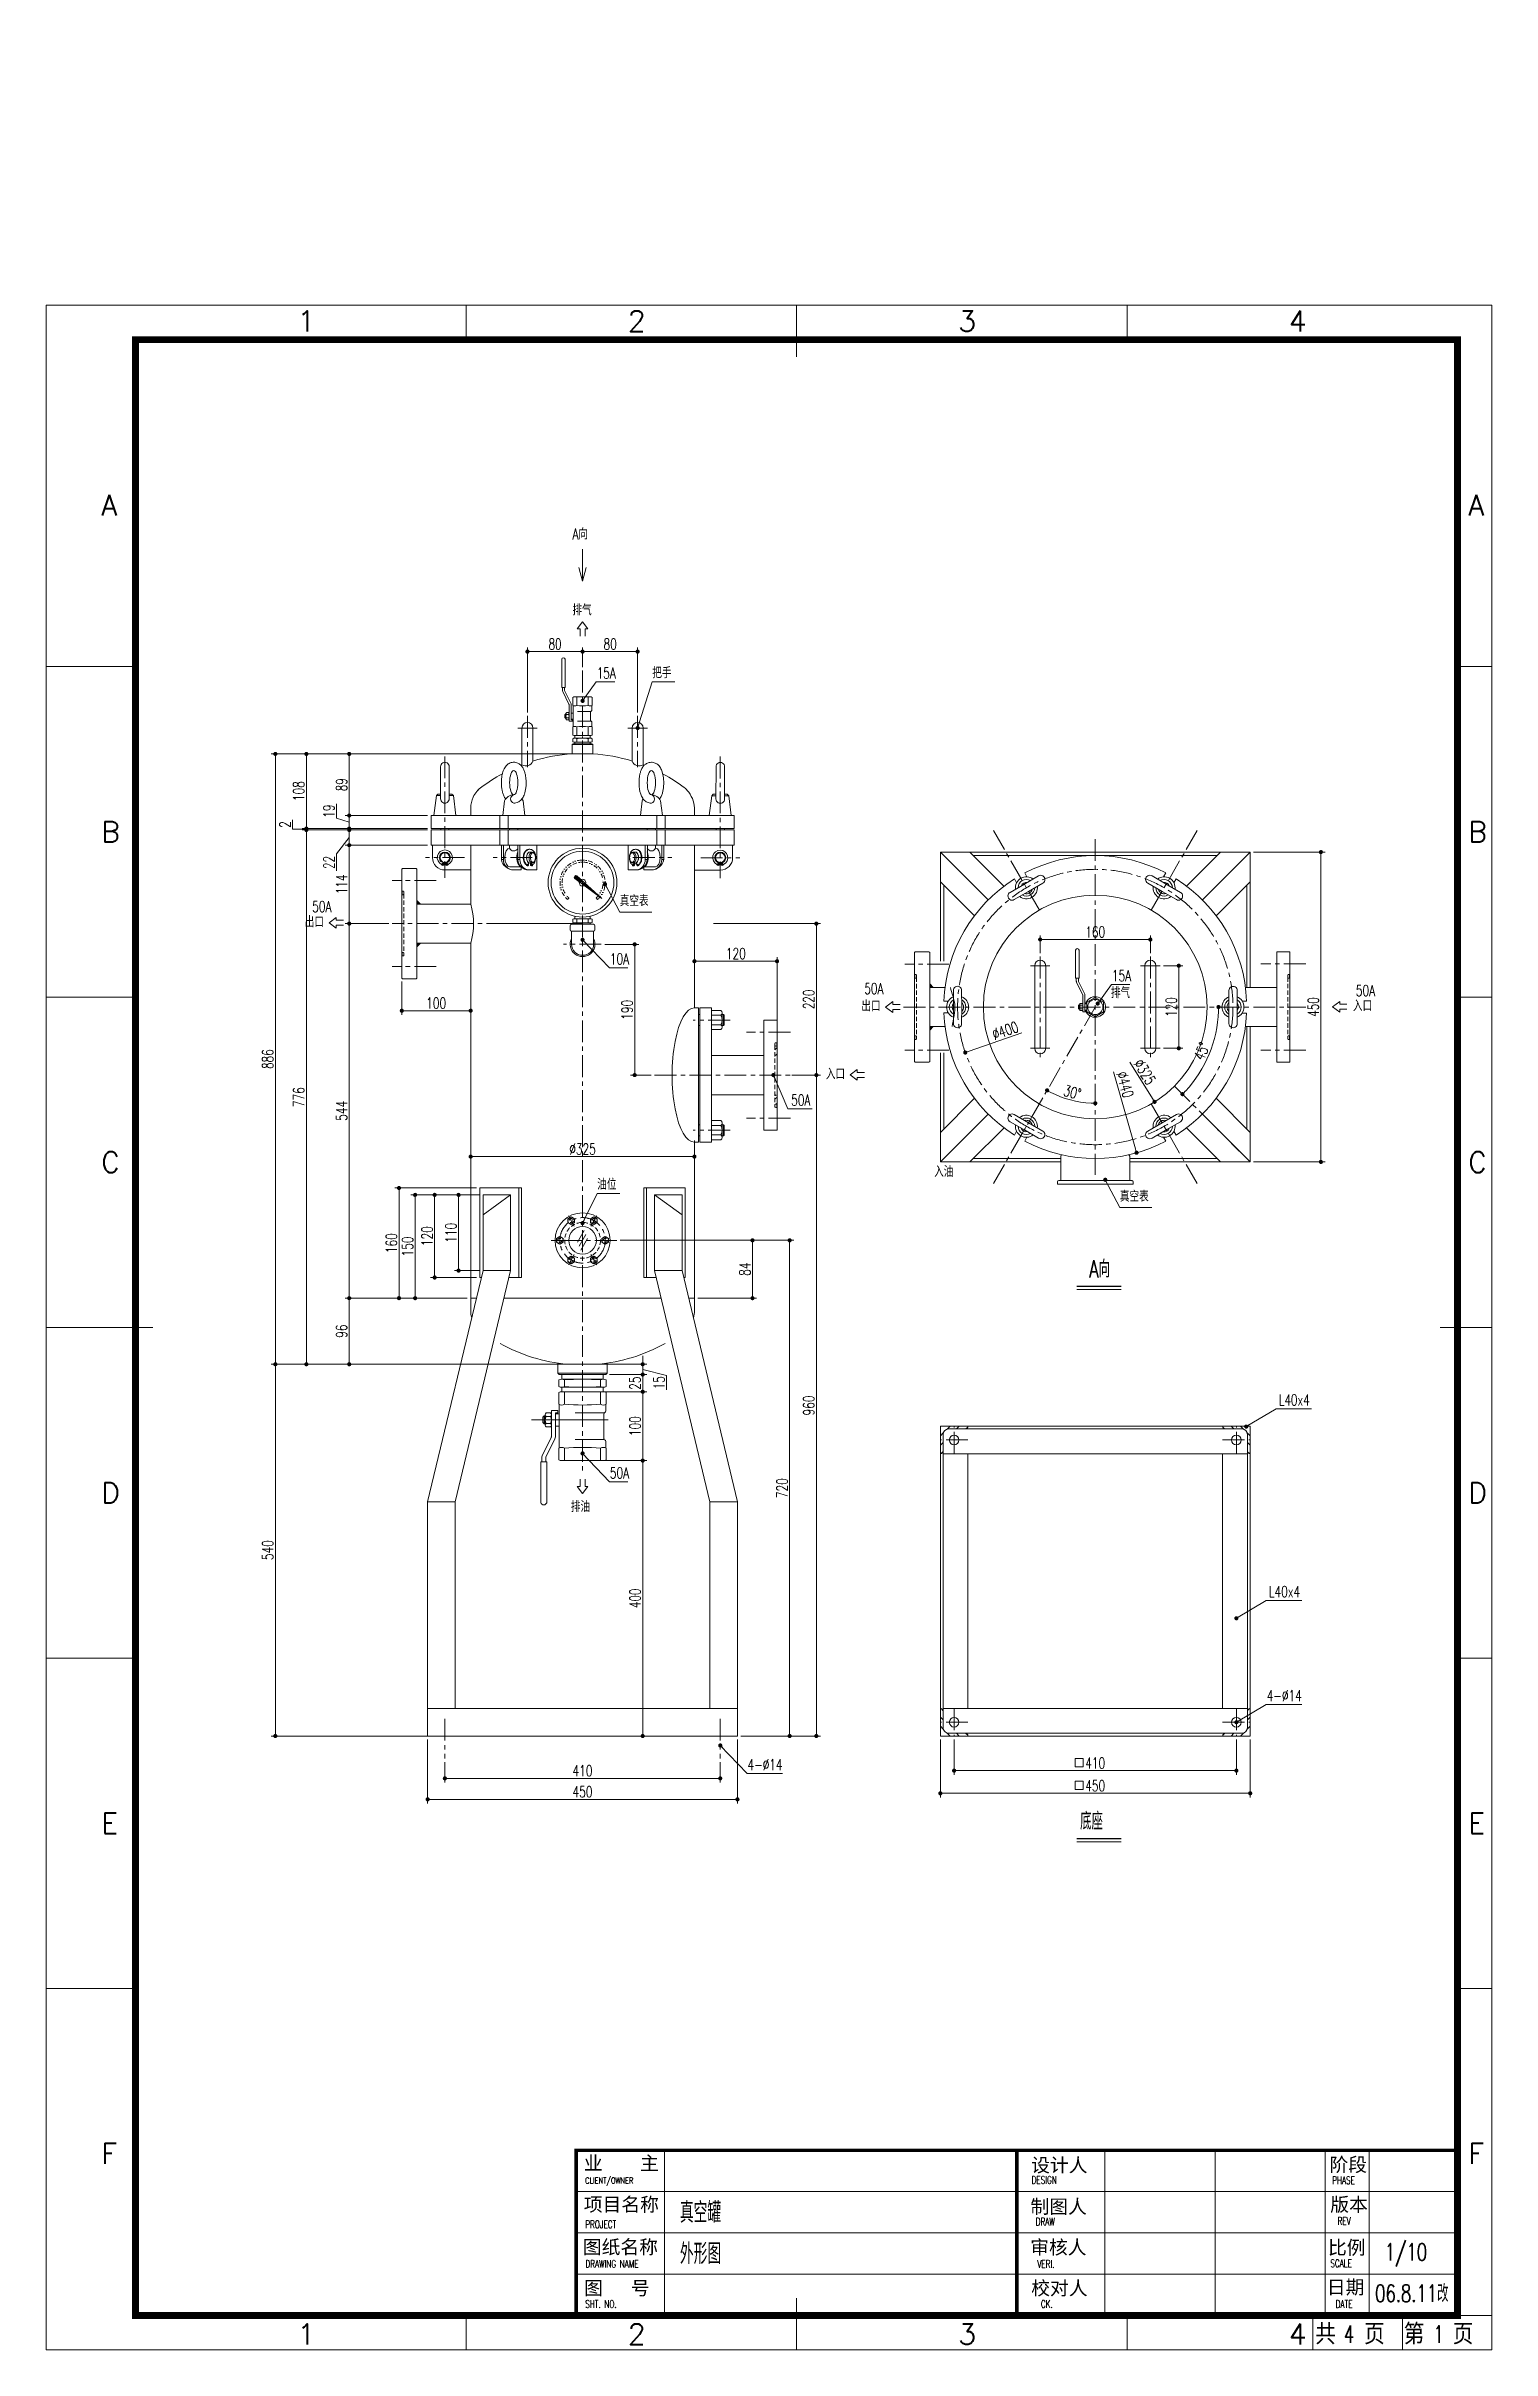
# Model space of a CAD drawing. Header units: millimetres. Extents: x 5291 to 15040, y -2201 to 1723.
# Drawn here: x 5291 to 7391, y -2201 to 1145 of the extents above; entities that cross this region are included whole.
import ezdxf

# ---------------------------------------------------------------- set-up
doc = ezdxf.new("R2010")
doc.units = ezdxf.units.MM
doc.header["$LTSCALE"] = 0.5
for name, pattern in [('CENTER', [50.8, 31.75, -6.35, 6.35, -6.35]), ('DASHED', [19.05, 12.7, -6.35]), ('DIVIDE', [31.75, 12.7, -6.35, 0, -6.35, 0, -6.35])]:
    doc.linetypes.add(name, pattern=pattern)
for name, color, linetype, lineweight in [('图层1', 7, 'Continuous', 5), ('图层2', 2, 'Continuous', 20), ('图层4', 6, 'DIVIDE', 5), ('图层5', 3, 'CENTER', 5), ('图框', 7, 'Continuous', 9)]:
    doc.layers.add(name, color=color, linetype=linetype, lineweight=lineweight)
doc.styles.add('图框文字1', font='romans.shx', dxfattribs={"bigfont": 'hztxt.shx'})
doc.styles.add('图框文字2', font='SIMKAI.TTF')
doc.styles.add('样式 1', font='txt.shx', dxfattribs={"width": 0.7, "height": 16, "bigfont": 'hzdx.shx'})
doc.dimstyles.new('ISO-25', dxfattribs={"dimtxt": 13, "dimasz": 11, "dimexe": 6, "dimexo": 5, "dimgap": 4, "dimtad": 1, "dimtxsty": 'Standard', "dimcen": 2.5, "dimadec": 0, "dimazin": 0, "dimtfac": 1, "dimtmove": 0, "dimatfit": 3, "dimfxl": 0, "dimarcsym": 0})
pattern_1 = [(45, (-5800.0485, -634.939), (-4.490128, 4.490128), [])]

msp = doc.modelspace()

# ---------------------------------------------------------------- texts
at = {"layer": '图层1', "insert": (6647.15, 1145.26), "char_height": 12.6, "width": 137.4729, "attachment_point": 1}
msp.add_mtext('{\\fSimSun|b0|i0|c134|p54; }', dxfattribs=at)
at = {"layer": '图层1', "color": 7, "style": '样式 1'}
for s, insert, char_height, width, attachment_point in [('{\\C4;A向}', (6055.15, 444.74), 16, 67.7257, 1), ('{\\C4;排气}', (6055.15, 334.33), 16, 67.7257, 1), ('{\\C4;15A}', (6090.45, 242.58), 16, 67.7257, 1), ('{\\C4;把手}', (6171.19, 243.05), 16, 67.7257, 1), ('{\\C4;50A}', (5677.21, -96.7), 16, 43.0261, 1), ('{\\C4;真空表}', (6123.84, -88.1), 16, 67.7257, 1), ('{\\C4;出口}', (5666.3, -118.74), 16, 67.7257, 1), ('{\\C4;10A}', (6109.53, -172.71), 16, 67.7257, 1), ('{\\C4;15A}', (6838.7, -197.02), 16, 67.7257, 1), ('{\\C4;50A}', (6479.2, -215.79), 16, 67.7257, 1), ('{\\C4;排气}', (6837.3, -221.67), 16, 67.7257, 1), ('{\\C4;50A}', (7193.06, -218.59), 16, 67.7257, 1), ('{\\C4;出口}', (6474.81, -241.04), 16, 67.7257, 1), ('{\\C4;入口}', (7188.81, -240.68), 16, 67.7257, 1), ('{\\C4;入口}', (6423.27, -339.61), 16, 67.7257, 1), ('{\\C4;50A}', (6372.86, -393.62), 16, 67.7257, 7), ('{\\C4;油位}', (6091.17, -500.06), 16, 67.7257, 1), ('{\\C4;入油}', (6580.55, -481.46), 16, 67.7257, 1), ('{\\C4;真空表}', (6850.32, -517.35), 16, 67.7257, 1), ('{\\C4;A向}', (6805.94, -618.29), 25, 67.7257, 1), ('{\\C4;L40x4}', (7081.12, -813.26), 16, 67.7257, 1), ('{\\C4;50A}', (6109.53, -919.34), 16, 67.7257, 1), ('{\\C4;排油}', (6052.94, -968.13), 16, 67.7257, 1), ('{\\C4;L40x4}', (7066.89, -1091.68), 16, 67.7257, 1), ('{\\C4;4-%%C14}', (7063.59, -1242.7), 16, 67.7257, 1), ('{\\C4;4-%%C14}', (6309.53, -1342.93), 16, 67.7257, 1), ('{\\C4;底座}', (6792.56, -1420.51), 25, 67.7257, 1), ('真空罐', (6211.3, -1986.42), 30, 147.2924, 1), ('外形图', (6211.3, -2046.42), 30, 147.2924, 1), ('1/10', (7235.01, -2046.42), 25, 147.2924, 1), ('06.8.11改', (7221.05, -2106.42), 25, 147.2924, 1), ('4', (7175.68, -2165.8), 25, 147.2924, 1), ('1', (7305.68, -2165.8), 25, 147.2924, 1)]:
    msp.add_mtext(s, dxfattribs=dict(at, insert=insert, char_height=char_height, width=width, attachment_point=attachment_point))

# ---------------------------------------------------------------- blocks, each defined once
blk = doc.blocks.new('图框(设计人)')
at = {"layer": '图框', "color": 5}
for p, q in [((12.8, 24), (12.8, 0)), ((28.8, 24), (28.8, 0)), ((44.8, 24), (44.8, 0)), ((51.17, 24), (51.17, 0)), ((12.8, 20.41), (12.8, 0)), ((0, 18), (64, 18)), ((0, 12), (64, 12)), ((0, 6), (64, 6))]:
    blk.add_line(p, q, dxfattribs=at)
at = {"layer": '图框', "color": 5, "const_width": 0.5}
blk.add_lwpolyline([(0, 0), (64, 0), (64, 24), (0, 24)], close=True, dxfattribs=at)
at = {"layer": '图框', "color": 4, "style": '图框文字2'}
for s, p in [('设计人', (2.08, 20.85)), ('阶段', (45.4, 20.91)), ('制图人', (1.98, 14.82)), ('版本', (45.52, 15.13)), ('审核人', (1.94, 8.91)), ('比例', (45.19, 8.87)), ('校对人', (2.09, 2.98)), ('日期', (45.02, 3.12))]:
    blk.add_text(s, height=2, dxfattribs=at).set_placement(p)
at = {"layer": '图框', "color": 3, "style": '图框文字1', "width": 0.7}
for s, p in [('DESIGN', (2.14, 19.14)), ('PHASE', (45.8, 19.1)), ('DRAW', (2.74, 13.09)), ('REV', (46.58, 13.17)), ('VERI.', (2.97, 6.94)), ('SCALE', (45.53, 7.03)), ('CK.', (3.49, 1.12)), ('DATE', (46.31, 1.11))]:
    blk.add_text(s, height=1.1, dxfattribs=at).set_placement(p)
blk = doc.blocks.new('图框(业主)')
at = {"layer": '图框', "color": 5}
for p, q in [((12.8, 24), (12.8, 0)), ((0, 18), (64, 18)), ((0, 12), (64, 12)), ((0, 6), (64, 6))]:
    blk.add_line(p, q, dxfattribs=at)
at = {"layer": '图框', "color": 5, "const_width": 0.5}
blk.add_lwpolyline([(0, 0), (64, 0), (64, 24), (0, 24)], close=True, dxfattribs=at)
at = {"layer": '图框', "color": 4, "style": '图框文字2'}
for s, p in [('业    主', (1.1, 21.13)), ('项目名称', (1.1, 15.13)), ('图纸名称', (0.96, 8.95)), ('图   号', (1.14, 2.98))]:
    blk.add_text(s, height=2, dxfattribs=at).set_placement(p)
at = {"layer": '图框', "color": 3, "style": '图框文字1', "width": 0.7}
for s, height, p in [('CLIENT/OWNER', 0.9, (1.3, 19.15)), ('PROJECT', 1.1, (1.32, 12.69)), ('DRAWING NAME', 1.1, (1.34, 6.95)), (' SHT. NO. ', 1.1, (0.79, 1.11))]:
    blk.add_text(s, height=height, dxfattribs=at).set_placement(p)
blk = doc.blocks.new('图框(A4)')
at = {"layer": '图框'}
for p, q in [((252.99, 634.09), (252.99, 639.09)), ((300.99, 634.09), (300.99, 639.09)), ((348.99, 634.09), (348.99, 639.09)), ((300.99, 634.09), (300.99, 631.59)), ((204.99, 586.59), (191.99, 586.59)), ((396.99, 586.59), (401.99, 586.59)), ((204.99, 538.59), (191.99, 538.59)), ((396.99, 538.59), (401.99, 538.59)), ((204.99, 490.59), (191.99, 490.59)), ((204.99, 490.59), (207.49, 490.59)), ((396.99, 490.59), (394.49, 490.59)), ((396.99, 490.59), (401.99, 490.59)), ((204.99, 442.59), (191.99, 442.59)), ((396.99, 442.59), (401.99, 442.59)), ((204.99, 394.59), (191.99, 394.59)), ((396.99, 394.59), (401.99, 394.59)), ((300.99, 347.09), (300.99, 349.59)), ((252.99, 347.09), (252.99, 342.09)), ((300.99, 347.09), (300.99, 342.09)), ((348.99, 347.09), (348.99, 342.09)), ((375.99, 347.09), (375.99, 342.09)), ((388.99, 347.09), (388.99, 342.09))]:
    blk.add_line(p, q, dxfattribs=at)
for points in [[(191.99, 342.09), (401.99, 342.09), (401.99, 639.09), (191.99, 639.09)], [(375.99, 347.09), (401.99, 347.09), (401.99, 342.09), (375.99, 342.09)]]:
    blk.add_lwpolyline(points, close=True, dxfattribs=at)
at = {"layer": '图框', "color": 5, "const_width": 1}
blk.add_lwpolyline([(204.99, 347.09), (396.99, 347.09), (396.99, 634.09), (204.99, 634.09)], close=True, dxfattribs=at)
at = {"layer": '图框', "style": '图框文字1'}
for s, p in [('1', (228.49, 635.29)), ('2', (276.49, 635.29)), ('3', (324.49, 635.29)), ('4', (372.49, 635.29)), ('A', (199.99, 608.56)), ('A', (398.55, 608.56)), ('B ', (199.99, 561.1)), ('B ', (398.55, 561.1)), ('C', (199.99, 513.1)), ('C', (398.55, 513.1)), ('D', (199.99, 465.1)), ('D', (398.55, 465.1)), ('E', (199.99, 417.1)), ('E', (398.55, 417.1)), ('F', (199.99, 369.1)), ('F', (398.55, 369.1)), ('1', (228.49, 342.89)), ('2', (276.49, 342.89)), ('3', (324.49, 342.89)), ('4', (372.49, 342.89)), ('共  页', (376.32, 342.89)), ('第  页', (389.18, 342.89))]:
    blk.add_text(s, height=3, dxfattribs=at).set_placement(p)
blk = doc.blocks.new('_Dot')
at = {"color": 0, "linetype": 'ByBlock', "lineweight": -2}
blk.add_line((-0.5, 0), (-1, 0), dxfattribs=at)
at = {"color": 0, "linetype": 'ByBlock', "const_width": 0.5}
blk.add_lwpolyline([(-0.25, 0, 1), (0.25, 0, 1)], format="xyb", close=True, dxfattribs=at)
blk = doc.blocks.new('*D9')
at = {"layer": 'Defpoints', "color": 0, "lineweight": 9}
for p in [(6069.9, 265.7), (6069.9, 238.1), (5989.9, 172.3)]:
    blk.add_point(p, dxfattribs=at)
at = {"layer": '图层1', "color": 4, "lineweight": 9}
for p, q in [((5989.9, 177.3), (5989.9, 271.7)), ((6069.9, 243.1), (6069.9, 271.7)), ((5995.9, 265.7), (6063.9, 265.7))]:
    blk.add_line(p, q, dxfattribs=at)
at = {"layer": '图层1', "color": 4, "lineweight": 9, "xscale": 6, "yscale": 6, "zscale": 6, "rotation": 180}
blk.add_blockref('_Dot', (5989.9, 265.7), dxfattribs=at)
at = {"layer": '图层1', "color": 4, "lineweight": 9, "xscale": 6, "yscale": 6, "zscale": 6}
blk.add_blockref('_Dot', (6069.9, 265.7), dxfattribs=at)
at = {"layer": '图层1', "color": 4, "insert": (6029.9, 276.7), "char_height": 16, "attachment_point": 5, "style": '样式 1'}
blk.add_mtext('80', dxfattribs=at)
blk = doc.blocks.new('*D10')
at = {"layer": 'Defpoints', "color": 0, "lineweight": 9}
for p in [(6069.9, 238.1), (6149.9, 265.7), (6149.9, 172.3)]:
    blk.add_point(p, dxfattribs=at)
at = {"layer": '图层1', "color": 4, "lineweight": 9}
for p, q in [((6069.9, 243.1), (6069.9, 271.7)), ((6149.9, 177.3), (6149.9, 271.7)), ((6075.9, 265.7), (6143.9, 265.7))]:
    blk.add_line(p, q, dxfattribs=at)
at = {"layer": '图层1', "color": 4, "lineweight": 9, "xscale": 6, "yscale": 6, "zscale": 6, "rotation": 180}
blk.add_blockref('_Dot', (6069.9, 265.7), dxfattribs=at)
at = {"layer": '图层1', "color": 4, "lineweight": 9, "xscale": 6, "yscale": 6, "zscale": 6}
blk.add_blockref('_Dot', (6149.9, 265.7), dxfattribs=at)
at = {"layer": '图层1', "color": 4, "insert": (6109.9, 276.7), "char_height": 16, "attachment_point": 5, "style": '样式 1'}
blk.add_mtext('80', dxfattribs=at)
blk = doc.blocks.new('*D11')
at = {"layer": 'Defpoints', "color": 0, "lineweight": 9}
for p in [(5907.4, -437.1), (6232.4, -439.6), (6232.4, -467.8)]:
    blk.add_point(p, dxfattribs=at)
at = {"layer": '图层1', "color": 4, "lineweight": 9}
for p, q in [((5907.4, -442.1), (5907.4, -473.8)), ((5913.4, -467.8), (6226.4, -467.8)), ((6232.4, -444.6), (6232.4, -473.8))]:
    blk.add_line(p, q, dxfattribs=at)
at = {"layer": '图层1', "color": 4, "lineweight": 9, "xscale": 6, "yscale": 6, "zscale": 6, "rotation": 180}
blk.add_blockref('_Dot', (5907.4, -467.8), dxfattribs=at)
at = {"layer": '图层1', "color": 4, "lineweight": 9, "xscale": 6, "yscale": 6, "zscale": 6}
blk.add_blockref('_Dot', (6232.4, -467.8), dxfattribs=at)
at = {"layer": '图层1', "color": 4, "insert": (6069.9, -456.8), "char_height": 16, "attachment_point": 5, "style": '样式 1'}
blk.add_mtext('%%c325', dxfattribs=at)
blk = doc.blocks.new('*D12')
at = {"layer": 'Defpoints', "color": 0, "lineweight": 9}
for p in [(5907.4, -195.9), (5807.4, -208.4), (5807.4, -255.9)]:
    blk.add_point(p, dxfattribs=at)
at = {"layer": '图层1', "color": 4, "lineweight": 9}
for p, q in [((5807.4, -213.4), (5807.4, -261.9)), ((5907.4, -200.9), (5907.4, -261.9)), ((5901.4, -255.9), (5813.4, -255.9))]:
    blk.add_line(p, q, dxfattribs=at)
at = {"layer": '图层1', "color": 4, "lineweight": 9, "xscale": 6, "yscale": 6, "zscale": 6, "rotation": 180}
blk.add_blockref('_Dot', (5807.4, -255.9), dxfattribs=at)
at = {"layer": '图层1', "color": 4, "lineweight": 9, "xscale": 6, "yscale": 6, "zscale": 6}
blk.add_blockref('_Dot', (5907.4, -255.9), dxfattribs=at)
at = {"layer": '图层1', "color": 4, "insert": (5857.4, -244.9), "char_height": 16, "attachment_point": 5, "style": '样式 1'}
blk.add_mtext('100', dxfattribs=at)
blk = doc.blocks.new('*D13')
at = {"layer": 'Defpoints', "color": 0, "lineweight": 9}
for p in [(6232.4, -184), (6232.4, -251.9), (6352.4, -299.4)]:
    blk.add_point(p, dxfattribs=at)
at = {"layer": '图层1', "color": 4, "lineweight": 9}
for p, q in [((6232.4, -246.9), (6232.4, -178)), ((6346.4, -184), (6238.4, -184)), ((6352.4, -294.4), (6352.4, -178))]:
    blk.add_line(p, q, dxfattribs=at)
at = {"layer": '图层1', "color": 4, "lineweight": 9, "xscale": 6, "yscale": 6, "zscale": 6, "rotation": 180}
blk.add_blockref('_Dot', (6232.4, -184), dxfattribs=at)
at = {"layer": '图层1', "color": 4, "lineweight": 9, "xscale": 6, "yscale": 6, "zscale": 6}
blk.add_blockref('_Dot', (6352.4, -184), dxfattribs=at)
at = {"layer": '图层1', "color": 4, "insert": (6292.4, -173), "char_height": 16, "attachment_point": 5, "style": '样式 1'}
blk.add_mtext('120', dxfattribs=at)
blk = doc.blocks.new('*D14')
at = {"layer": 'Defpoints', "color": 0, "lineweight": 9}
for p in [(5927.4, 117.1), (5731, 27.6), (5849.9, 27.6)]:
    blk.add_point(p, dxfattribs=at)
at = {"layer": '图层1', "color": 4, "lineweight": 9}
for p, q in [((5922.4, 117.1), (5725, 117.1)), ((5731, 111.1), (5731, 33.6)), ((5844.9, 27.6), (5725, 27.6))]:
    blk.add_line(p, q, dxfattribs=at)
at = {"layer": '图层1', "color": 4, "lineweight": 9, "xscale": 6, "yscale": 6, "zscale": 6}
for p, rotation in [((5731, 117.1), 90), ((5731, 27.6), 270)]:
    blk.add_blockref('_Dot', p, dxfattribs=dict(at, rotation=rotation))
at = {"layer": '图层1', "color": 4, "insert": (5720, 72.4), "char_height": 16, "attachment_point": 5, "rotation": 90, "style": '样式 1'}
blk.add_mtext('89', dxfattribs=at)
blk = doc.blocks.new('*D15')
at = {"layer": 'Defpoints', "color": 0, "lineweight": 9}
for p in [(5731, 8.6), (5849.9, 27.6), (5849.9, 8.6)]:
    blk.add_point(p, dxfattribs=at)
at = {"layer": '图层1', "color": 4, "lineweight": 9}
for p, q in [((5712.5, 23.7), (5712.5, 44.6)), ((5731, 18.1), (5712.5, 23.7)), ((5844.9, 27.6), (5725, 27.6)), ((5844.9, 8.6), (5725, 8.6)), ((5731, 21.6), (5731, 14.6))]:
    blk.add_line(p, q, dxfattribs=at)
at = {"layer": '图层1', "color": 4, "lineweight": 9, "xscale": 6, "yscale": 6, "zscale": 6}
for p, rotation in [((5731, 27.6), 90), ((5731, 8.6), 270)]:
    blk.add_blockref('_Dot', p, dxfattribs=dict(at, rotation=rotation))
at = {"layer": '图层1', "color": 4, "insert": (5701.5, 34.1), "char_height": 16, "attachment_point": 5, "rotation": 90, "style": '样式 1'}
blk.add_mtext('19', dxfattribs=at)
blk = doc.blocks.new('*D16')
at = {"layer": 'Defpoints', "color": 0, "lineweight": 9}
for p in [(5668.8, 6.6), (5849.9, 8.6), (5849.9, 6.6)]:
    blk.add_point(p, dxfattribs=at)
at = {"layer": '图层1', "color": 4, "lineweight": 9}
for p, q in [((5648.8, 7.9), (5648.8, 21.4)), ((5668.8, 7.6), (5648.8, 7.9)), ((5844.9, 8.6), (5662.8, 8.6)), ((5844.9, 6.6), (5662.8, 6.6)), ((5668.8, 14.6), (5668.8, 20.6)), ((5668.8, 8.6), (5668.8, 6.6)), ((5668.8, 8.6), (5668.8, 6.6)), ((5668.8, 0.6), (5668.8, -5.4))]:
    blk.add_line(p, q, dxfattribs=at)
at = {"layer": '图层1', "color": 4, "lineweight": 9, "xscale": 6, "yscale": 6, "zscale": 6}
for p, rotation in [((5668.8, 8.6), 270), ((5668.8, 6.6), 90)]:
    blk.add_blockref('_Dot', p, dxfattribs=dict(at, rotation=rotation))
at = {"layer": '图层1', "color": 4, "insert": (5637.8, 14.6), "char_height": 16, "attachment_point": 5, "rotation": 90, "style": '样式 1'}
blk.add_mtext('2', dxfattribs=at)
blk = doc.blocks.new('*D17')
at = {"layer": 'Defpoints', "color": 0, "lineweight": 9}
for p in [(5849.9, 6.6), (5731, -15.4), (5849.9, -15.4)]:
    blk.add_point(p, dxfattribs=at)
at = {"layer": '图层1', "color": 4, "lineweight": 9}
for p, q in [((5844.9, 6.6), (5725, 6.6)), ((5731, 0.6), (5731, -9.4)), ((5731, -4.4), (5712.5, -28.1)), ((5712.5, -28.1), (5712.5, -52.7)), ((5844.9, -15.4), (5725, -15.4))]:
    blk.add_line(p, q, dxfattribs=at)
at = {"layer": '图层1', "color": 4, "lineweight": 9, "xscale": 6, "yscale": 6, "zscale": 6}
for p, rotation in [((5731, 6.6), 90), ((5731, -15.4), 270)]:
    blk.add_blockref('_Dot', p, dxfattribs=dict(at, rotation=rotation))
at = {"layer": '图层1', "color": 4, "insert": (5701.5, -40.4), "char_height": 16, "attachment_point": 5, "rotation": 90, "style": '样式 1'}
blk.add_mtext('22', dxfattribs=at)
blk = doc.blocks.new('*D18')
at = {"layer": 'Defpoints', "color": 0, "lineweight": 9}
for p in [(5849.9, -15.4), (5731, -129.4), (5793.5, -129.4)]:
    blk.add_point(p, dxfattribs=at)
at = {"layer": '图层1', "color": 4, "lineweight": 9}
for p, q in [((5844.9, -15.4), (5725, -15.4)), ((5731, -21.4), (5731, -123.4)), ((5788.5, -129.4), (5725, -129.4))]:
    blk.add_line(p, q, dxfattribs=at)
at = {"layer": '图层1', "color": 4, "lineweight": 9, "xscale": 6, "yscale": 6, "zscale": 6}
for p, rotation in [((5731, -15.4), 90), ((5731, -129.4), 270)]:
    blk.add_blockref('_Dot', p, dxfattribs=dict(at, rotation=rotation))
at = {"layer": '图层1', "color": 4, "insert": (5720, -72.4), "char_height": 16, "attachment_point": 5, "rotation": 90, "style": '样式 1'}
blk.add_mtext('114', dxfattribs=at)
blk = doc.blocks.new('*D19')
at = {"layer": 'Defpoints', "color": 0, "lineweight": 9}
for p in [(5793.5, -129.4), (5731, -673.4), (5907.4, -673.4)]:
    blk.add_point(p, dxfattribs=at)
at = {"layer": '图层1', "color": 4, "lineweight": 9}
for p, q in [((5788.5, -129.4), (5725, -129.4)), ((5731, -135.4), (5731, -667.4)), ((5902.4, -673.4), (5725, -673.4))]:
    blk.add_line(p, q, dxfattribs=at)
at = {"layer": '图层1', "color": 4, "lineweight": 9, "xscale": 6, "yscale": 6, "zscale": 6}
for p, rotation in [((5731, -129.4), 90), ((5731, -673.4), 270)]:
    blk.add_blockref('_Dot', p, dxfattribs=dict(at, rotation=rotation))
at = {"layer": '图层1', "color": 4, "insert": (5720, -401.4), "char_height": 16, "attachment_point": 5, "rotation": 90, "style": '样式 1'}
blk.add_mtext('544', dxfattribs=at)
blk = doc.blocks.new('*D20')
at = {"layer": 'Defpoints', "color": 0, "lineweight": 9}
for p in [(5907.4, -673.4), (5731, -769.4), (5997.4, -769.4)]:
    blk.add_point(p, dxfattribs=at)
at = {"layer": '图层1', "color": 4, "lineweight": 9}
for p, q in [((5902.4, -673.4), (5725, -673.4)), ((5731, -679.4), (5731, -763.4)), ((5992.4, -769.4), (5725, -769.4))]:
    blk.add_line(p, q, dxfattribs=at)
at = {"layer": '图层1', "color": 4, "lineweight": 9, "xscale": 6, "yscale": 6, "zscale": 6}
for p, rotation in [((5731, -673.4), 90), ((5731, -769.4), 270)]:
    blk.add_blockref('_Dot', p, dxfattribs=dict(at, rotation=rotation))
at = {"layer": '图层1', "color": 4, "insert": (5720, -721.4), "char_height": 16, "attachment_point": 5, "rotation": 90, "style": '样式 1'}
blk.add_mtext('96', dxfattribs=at)
blk = doc.blocks.new('*D21')
at = {"layer": 'Defpoints', "color": 0, "lineweight": 9}
for p in [(5844.9, -1309.4), (6294.9, -1309.4), (6294.9, -1401.4)]:
    blk.add_point(p, dxfattribs=at)
at = {"layer": '图层1', "color": 4, "lineweight": 9}
for p, q in [((5844.9, -1314.4), (5844.9, -1407.4)), ((6294.9, -1314.4), (6294.9, -1407.4)), ((5850.9, -1401.4), (6288.9, -1401.4))]:
    blk.add_line(p, q, dxfattribs=at)
at = {"layer": '图层1', "color": 4, "lineweight": 9, "xscale": 6, "yscale": 6, "zscale": 6, "rotation": 180}
blk.add_blockref('_Dot', (5844.9, -1401.4), dxfattribs=at)
at = {"layer": '图层1', "color": 4, "lineweight": 9, "xscale": 6, "yscale": 6, "zscale": 6}
blk.add_blockref('_Dot', (6294.9, -1401.4), dxfattribs=at)
at = {"layer": '图层1', "color": 4, "insert": (6069.9, -1390.4), "char_height": 16, "attachment_point": 5, "style": '样式 1'}
blk.add_mtext('450', dxfattribs=at)
blk = doc.blocks.new('*D22')
at = {"layer": 'Defpoints', "color": 0, "lineweight": 9}
for p in [(5869.9, -1342.3), (6269.9, -1342.3), (6269.9, -1370.9)]:
    blk.add_point(p, dxfattribs=at)
at = {"layer": '图层1', "color": 4, "lineweight": 9}
for p, q in [((5869.9, -1347.3), (5869.9, -1376.9)), ((5875.9, -1370.9), (6263.9, -1370.9)), ((6269.9, -1347.3), (6269.9, -1376.9))]:
    blk.add_line(p, q, dxfattribs=at)
at = {"layer": '图层1', "color": 4, "lineweight": 9, "xscale": 6, "yscale": 6, "zscale": 6, "rotation": 180}
blk.add_blockref('_Dot', (5869.9, -1370.9), dxfattribs=at)
at = {"layer": '图层1', "color": 4, "lineweight": 9, "xscale": 6, "yscale": 6, "zscale": 6}
blk.add_blockref('_Dot', (6269.9, -1370.9), dxfattribs=at)
at = {"layer": '图层1', "color": 4, "insert": (6069.9, -1359.9), "char_height": 16, "attachment_point": 5, "style": '样式 1'}
blk.add_mtext('410', dxfattribs=at)
blk = doc.blocks.new('*D23')
at = {"layer": 'Defpoints', "color": 0, "lineweight": 9}
for p in [(7039.6, -25.5), (7039.6, -475.5), (7142.3, -475.5)]:
    blk.add_point(p, dxfattribs=at)
at = {"layer": '图层1', "color": 4, "lineweight": 9}
for p, q in [((7044.6, -25.5), (7148.3, -25.5)), ((7142.3, -31.5), (7142.3, -469.5)), ((7044.6, -475.5), (7148.3, -475.5))]:
    blk.add_line(p, q, dxfattribs=at)
at = {"layer": '图层1', "color": 4, "lineweight": 9, "xscale": 6, "yscale": 6, "zscale": 6}
for p, rotation in [((7142.3, -25.5), 90), ((7142.3, -475.5), 270)]:
    blk.add_blockref('_Dot', p, dxfattribs=dict(at, rotation=rotation))
at = {"layer": '图层1', "color": 4, "insert": (7131.3, -250.5), "char_height": 16, "attachment_point": 5, "rotation": 90, "style": '样式 1'}
blk.add_mtext('450', dxfattribs=at)
blk = doc.blocks.new('*D24')
at = {"layer": 'Defpoints', "color": 0, "lineweight": 9}
for p in [(6894.6, -152.5), (6734.6, -177.2), (6894.6, -177.2)]:
    blk.add_point(p, dxfattribs=at)
at = {"layer": '图层1', "color": 4, "lineweight": 9}
for p, q in [((6734.6, -172.2), (6734.6, -146.5)), ((6740.6, -152.5), (6888.6, -152.5)), ((6894.6, -172.2), (6894.6, -146.5))]:
    blk.add_line(p, q, dxfattribs=at)
at = {"layer": '图层1', "color": 4, "lineweight": 9, "xscale": 6, "yscale": 6, "zscale": 6, "rotation": 180}
blk.add_blockref('_Dot', (6734.6, -152.5), dxfattribs=at)
at = {"layer": '图层1', "color": 4, "lineweight": 9, "xscale": 6, "yscale": 6, "zscale": 6}
blk.add_blockref('_Dot', (6894.6, -152.5), dxfattribs=at)
at = {"layer": '图层1', "color": 4, "insert": (6814.6, -141.5), "char_height": 16, "attachment_point": 5, "style": '样式 1'}
blk.add_mtext('160', dxfattribs=at)
blk = doc.blocks.new('*D25')
at = {"layer": 'Defpoints', "color": 0, "lineweight": 9}
for p in [(6908.7, -190.5), (6908.7, -310.5), (6935.9, -310.5)]:
    blk.add_point(p, dxfattribs=at)
at = {"layer": '图层1', "color": 4, "lineweight": 9}
for p, q in [((6913.7, -190.5), (6941.9, -190.5)), ((6935.9, -196.5), (6935.9, -304.5)), ((6913.7, -310.5), (6941.9, -310.5))]:
    blk.add_line(p, q, dxfattribs=at)
at = {"layer": '图层1', "color": 4, "lineweight": 9, "xscale": 6, "yscale": 6, "zscale": 6}
for p, rotation in [((6935.9, -190.5), 90), ((6935.9, -310.5), 270)]:
    blk.add_blockref('_Dot', p, dxfattribs=dict(at, rotation=rotation))
at = {"layer": '图层1', "color": 4, "insert": (6924.9, -250.5), "char_height": 16, "attachment_point": 5, "rotation": 90, "style": '样式 1'}
blk.add_mtext('120', dxfattribs=at)
blk = doc.blocks.new('*D26')
at = {"layer": 'Defpoints', "color": 0, "lineweight": 9}
for p in [(6814.6, -6.7), (6814.6, -250.5), (6766.8, -381.9), (6692.7, -461.7), (6814.6, -494.4)]:
    blk.add_point(p, dxfattribs=at)
at = {"layer": '图层1', "color": 4, "lineweight": 9}
blk.add_arc((6814.6, -250.5), 139.8, 242.4594, 267.5406, dxfattribs=at)
at = {"layer": '图层1', "color": 4, "lineweight": 9, "xscale": 6, "yscale": 6, "zscale": 6}
for p, rotation in [((6744.7, -371.6), 151.2296933258165), ((6814.6, -390.3), 358.770306674184)]:
    blk.add_blockref('_Dot', p, dxfattribs=dict(at, rotation=rotation))
at = {"layer": '图层1', "color": 4, "insert": (6781.4, -374.5), "char_height": 16, "attachment_point": 5, "rotation": 345, "style": '样式 1'}
blk.add_mtext('30°', dxfattribs=at)
blk = doc.blocks.new('*D27')
at = {"layer": 'Defpoints', "color": 0, "lineweight": 9}
for p in [(6728.5, -112.7), (6900.7, -388.3)]:
    blk.add_point(p, dxfattribs=at)
at = {"layer": '图层1', "color": 4, "lineweight": 9}
blk.add_line((6864.7, -330.7), (6897.5, -383.3), dxfattribs=at)
at = {"layer": '图层1', "color": 4, "lineweight": 9, "xscale": 6, "yscale": 6, "zscale": 6, "rotation": 301.9935556887107}
blk.add_blockref('_Dot', (6900.7, -388.3), dxfattribs=at)
at = {"layer": '图层1', "color": 4, "insert": (6886.5, -344.8), "char_height": 16, "attachment_point": 5, "rotation": 301.9936, "style": '样式 1'}
blk.add_mtext('∅325', dxfattribs=at)
blk = doc.blocks.new('*D28')
at = {"layer": 'Defpoints', "color": 0, "lineweight": 9}
for p in [(6754.7, -38.8), (6874.5, -462.2)]:
    blk.add_point(p, dxfattribs=at)
at = {"layer": '图层1', "color": 4, "lineweight": 9}
blk.add_line((6841.2, -344.5), (6872.9, -456.4), dxfattribs=at)
at = {"layer": '图层1', "color": 4, "lineweight": 9, "xscale": 6, "yscale": 6, "zscale": 6, "rotation": 285.8048419575206}
blk.add_blockref('_Dot', (6874.5, -462.2), dxfattribs=at)
at = {"layer": '图层1', "color": 4, "insert": (6857.9, -363.2), "char_height": 16, "attachment_point": 5, "rotation": 285.8048, "style": '样式 1'}
blk.add_mtext('∅440', dxfattribs=at)
blk = doc.blocks.new('*D29')
at = {"layer": 'Defpoints', "color": 0, "lineweight": 9}
for p in [(7003.3, -184.4), (6625.8, -316.6)]:
    blk.add_point(p, dxfattribs=at)
at = {"layer": '图层1', "color": 4, "lineweight": 9}
blk.add_line((6707.8, -287.9), (6631.5, -314.7), dxfattribs=at)
at = {"layer": '图层1', "color": 4, "lineweight": 9, "xscale": 6, "yscale": 6, "zscale": 6, "rotation": 199.3057192684199}
blk.add_blockref('_Dot', (6625.8, -316.6), dxfattribs=at)
at = {"layer": '图层1', "color": 4, "insert": (6683.8, -284.7), "char_height": 16, "attachment_point": 5, "rotation": 19.3057, "style": '样式 1'}
blk.add_mtext('∅400', dxfattribs=at)
blk = doc.blocks.new('*D30')
at = {"layer": 'Defpoints', "color": 0, "lineweight": 9}
for p in [(6536.2, -250.5), (7120.3, -250.5), (6929.5, -365.4), (6969.7, -340), (7026.7, -462.7)]:
    blk.add_point(p, dxfattribs=at)
at = {"layer": '图层1', "color": 4, "lineweight": 9}
blk.add_arc((6814.6, -250.5), 179.1, 316.9201, 358.0819, dxfattribs=at)
at = {"layer": '图层1', "color": 4, "lineweight": 9, "xscale": 6, "yscale": 6, "zscale": 6}
for p, rotation in [((6993.6, -250.5), 89.04195045845262), ((6941.2, -377.1), 225.9600275427588)]:
    blk.add_blockref('_Dot', p, dxfattribs=dict(at, rotation=rotation))
at = {"layer": '图层1', "color": 4, "insert": (6969.4, -314.7), "char_height": 16, "attachment_point": 5, "rotation": 67.501, "style": '样式 1'}
blk.add_mtext('45°', dxfattribs=at)
blk = doc.blocks.new('*D31')
at = {"layer": 'Defpoints', "color": 0, "lineweight": 9}
for p in [(6609.6, -1309.4), (7019.6, -1309.4), (7019.6, -1359.7)]:
    blk.add_point(p, dxfattribs=at)
at = {"layer": '图层1', "color": 4, "lineweight": 9}
for p, q in [((6609.6, -1314.4), (6609.6, -1365.7)), ((7019.6, -1314.4), (7019.6, -1365.7)), ((6615.6, -1359.7), (7013.6, -1359.7))]:
    blk.add_line(p, q, dxfattribs=at)
at = {"layer": '图层1', "color": 4, "lineweight": 9, "xscale": 6, "yscale": 6, "zscale": 6, "rotation": 180}
blk.add_blockref('_Dot', (6609.6, -1359.7), dxfattribs=at)
at = {"layer": '图层1', "color": 4, "lineweight": 9, "xscale": 6, "yscale": 6, "zscale": 6}
blk.add_blockref('_Dot', (7019.6, -1359.7), dxfattribs=at)
at = {"layer": '图层1', "color": 4, "insert": (6814.6, -1348.7), "char_height": 16, "attachment_point": 5, "style": '样式 1'}
blk.add_mtext('410', dxfattribs=at)
blk = doc.blocks.new('*D32')
at = {"layer": 'Defpoints', "color": 0, "lineweight": 9}
for p in [(6589.6, -1309.4), (7039.6, -1309.4), (6589.6, -1392.6)]:
    blk.add_point(p, dxfattribs=at)
at = {"layer": '图层1', "color": 4, "lineweight": 9}
for p, q in [((6589.6, -1314.4), (6589.6, -1398.6)), ((7039.6, -1314.4), (7039.6, -1398.6)), ((7033.6, -1392.6), (6595.6, -1392.6))]:
    blk.add_line(p, q, dxfattribs=at)
at = {"layer": '图层1', "color": 4, "lineweight": 9, "xscale": 6, "yscale": 6, "zscale": 6, "rotation": 180}
blk.add_blockref('_Dot', (6589.6, -1392.6), dxfattribs=at)
at = {"layer": '图层1', "color": 4, "lineweight": 9, "xscale": 6, "yscale": 6, "zscale": 6}
blk.add_blockref('_Dot', (7039.6, -1392.6), dxfattribs=at)
at = {"layer": '图层1', "color": 4, "insert": (6814.6, -1381.6), "char_height": 16, "attachment_point": 5, "style": '样式 1'}
blk.add_mtext('450', dxfattribs=at)
blk = doc.blocks.new('*D181')
at = {"layer": 'Defpoints', "color": 0, "lineweight": 9}
for p in [(6069.9, -909.4), (6074.9, -1309.4), (6157.3, -1309.4)]:
    blk.add_point(p, dxfattribs=at)
at = {"layer": '图层1', "color": 4, "lineweight": 9}
for p, q in [((6074.9, -909.4), (6163.3, -909.4)), ((6157.3, -915.4), (6157.3, -1303.4)), ((6079.9, -1309.4), (6163.3, -1309.4))]:
    blk.add_line(p, q, dxfattribs=at)
at = {"layer": '图层1', "color": 4, "lineweight": 9, "xscale": 6, "yscale": 6, "zscale": 6}
for p, rotation in [((6157.3, -909.4), 90), ((6157.3, -1309.4), 270)]:
    blk.add_blockref('_Dot', p, dxfattribs=dict(at, rotation=rotation))
at = {"layer": '图层1', "color": 4, "lineweight": 9, "insert": (6146.3, -1109.4), "char_height": 16, "attachment_point": 5, "rotation": 90, "style": '样式 1'}
blk.add_mtext('400', dxfattribs=at)
blk = doc.blocks.new('*D182')
at = {"layer": 'Defpoints', "color": 0, "lineweight": 9}
for p in [(6069.9, -769.4), (5623.7, -1309.4), (6064.9, -1309.4)]:
    blk.add_point(p, dxfattribs=at)
at = {"layer": '图层1', "color": 4, "lineweight": 9}
for p, q in [((6064.9, -769.4), (5617.7, -769.4)), ((5623.7, -775.4), (5623.7, -1303.4)), ((6059.9, -1309.4), (5617.7, -1309.4))]:
    blk.add_line(p, q, dxfattribs=at)
at = {"layer": '图层1', "color": 4, "lineweight": 9, "xscale": 6, "yscale": 6, "zscale": 6}
for p, rotation in [((5623.7, -769.4), 90), ((5623.7, -1309.4), 270)]:
    blk.add_blockref('_Dot', p, dxfattribs=dict(at, rotation=rotation))
at = {"layer": '图层1', "color": 4, "lineweight": 9, "insert": (5612.7, -1039.4), "char_height": 16, "attachment_point": 5, "rotation": 90, "style": '样式 1'}
blk.add_mtext('540', dxfattribs=at)
blk = doc.blocks.new('*D183')
at = {"layer": 'Defpoints', "color": 0, "lineweight": 9}
for p in [(6119.5, -589.4), (6294.9, -1309.4), (6370.7, -1309.4)]:
    blk.add_point(p, dxfattribs=at)
at = {"layer": '图层1', "color": 4, "lineweight": 9}
for p, q in [((6124.5, -589.4), (6376.7, -589.4)), ((6370.7, -595.4), (6370.7, -1303.4)), ((6299.9, -1309.4), (6376.7, -1309.4))]:
    blk.add_line(p, q, dxfattribs=at)
at = {"layer": '图层1', "color": 4, "lineweight": 9, "xscale": 6, "yscale": 6, "zscale": 6}
for p, rotation in [((6370.7, -589.4), 90), ((6370.7, -1309.4), 270)]:
    blk.add_blockref('_Dot', p, dxfattribs=dict(at, rotation=rotation))
at = {"layer": '图层1', "color": 4, "lineweight": 9, "insert": (6359.7, -949.4), "char_height": 16, "attachment_point": 5, "rotation": 90, "style": '样式 1'}
blk.add_mtext('720', dxfattribs=at)
blk = doc.blocks.new('*D184')
at = {"layer": 'Defpoints', "color": 0, "lineweight": 9}
for p in [(6368.9, -349.4), (6294.9, -1309.4), (6409.5, -1309.4)]:
    blk.add_point(p, dxfattribs=at)
at = {"layer": '图层1', "color": 4, "lineweight": 9}
for p, q in [((6373.9, -349.4), (6415.5, -349.4)), ((6409.5, -355.4), (6409.5, -1303.4)), ((6299.9, -1309.4), (6415.5, -1309.4))]:
    blk.add_line(p, q, dxfattribs=at)
at = {"layer": '图层1', "color": 4, "lineweight": 9, "xscale": 6, "yscale": 6, "zscale": 6}
for p, rotation in [((6409.5, -349.4), 90), ((6409.5, -1309.4), 270)]:
    blk.add_blockref('_Dot', p, dxfattribs=dict(at, rotation=rotation))
at = {"layer": '图层1', "color": 4, "lineweight": 9, "insert": (6398.5, -829.4), "char_height": 16, "attachment_point": 5, "rotation": 90, "style": '样式 1'}
blk.add_mtext('960', dxfattribs=at)
blk = doc.blocks.new('*D186')
at = {"layer": 'Defpoints', "color": 0, "lineweight": 9}
for p in [(6096, -809.4), (6157.3, -809.4), (6096, -909.4)]:
    blk.add_point(p, dxfattribs=at)
at = {"layer": '图层1', "color": 4, "lineweight": 9}
for p, q in [((6101, -809.4), (6163.3, -809.4)), ((6157.3, -903.4), (6157.3, -815.4)), ((6101, -909.4), (6163.3, -909.4))]:
    blk.add_line(p, q, dxfattribs=at)
at = {"layer": '图层1', "color": 4, "lineweight": 9, "xscale": 6, "yscale": 6, "zscale": 6}
for p, rotation in [((6157.3, -809.4), 90), ((6157.3, -909.4), 270)]:
    blk.add_blockref('_Dot', p, dxfattribs=dict(at, rotation=rotation))
at = {"layer": '图层1', "color": 4, "lineweight": 9, "insert": (6146.3, -859.4), "char_height": 16, "attachment_point": 5, "rotation": 90, "style": '样式 1'}
blk.add_mtext('100', dxfattribs=at)
blk = doc.blocks.new('*D187')
at = {"layer": 'Defpoints', "color": 0, "lineweight": 9}
for p in [(6103.9, -784.4), (6157.3, -784.4), (6096, -809.4)]:
    blk.add_point(p, dxfattribs=at)
at = {"layer": '图层1', "color": 4, "lineweight": 9}
for p, q in [((6108.9, -784.4), (6163.3, -784.4)), ((6157.3, -803.4), (6157.3, -790.4)), ((6101, -809.4), (6163.3, -809.4))]:
    blk.add_line(p, q, dxfattribs=at)
at = {"layer": '图层1', "color": 4, "lineweight": 9, "xscale": 6, "yscale": 6, "zscale": 6}
for p, rotation in [((6157.3, -784.4), 90), ((6157.3, -809.4), 270)]:
    blk.add_blockref('_Dot', p, dxfattribs=dict(at, rotation=rotation))
at = {"layer": '图层1', "color": 4, "lineweight": 9, "insert": (6146.3, -796.9), "char_height": 16, "attachment_point": 5, "rotation": 90, "style": '样式 1'}
blk.add_mtext('25', dxfattribs=at)
blk = doc.blocks.new('*D188')
at = {"layer": 'Defpoints', "color": 0, "lineweight": 9}
for p in [(6069.9, -769.4), (6157.3, -769.4), (6103.9, -784.4)]:
    blk.add_point(p, dxfattribs=at)
at = {"layer": '图层1', "color": 4, "lineweight": 9}
for p, q in [((6074.9, -769.4), (6163.3, -769.4)), ((6157.3, -763.4), (6157.3, -757.4)), ((6157.3, -784.4), (6157.3, -769.4)), ((6157.3, -784.4), (6157.3, -769.4)), ((6108.9, -784.4), (6163.3, -784.4)), ((6157.3, -776.9), (6192, -785.7)), ((6157.3, -790.4), (6157.3, -796.4)), ((6192, -785.7), (6192, -806.7))]:
    blk.add_line(p, q, dxfattribs=at)
at = {"layer": '图层1', "color": 4, "lineweight": 9, "xscale": 6, "yscale": 6, "zscale": 6}
for p, rotation in [((6157.3, -769.4), 270), ((6157.3, -784.4), 90)]:
    blk.add_blockref('_Dot', p, dxfattribs=dict(at, rotation=rotation))
at = {"layer": '图层1', "color": 4, "lineweight": 9, "insert": (6181, -796.2), "char_height": 16, "attachment_point": 5, "rotation": 90, "style": '样式 1'}
blk.add_mtext('15', dxfattribs=at)
blk = doc.blocks.new('*D189')
at = {"layer": 'Defpoints', "color": 0, "lineweight": 9}
for p in [(6255.3, -129.4), (6371.9, -349.4), (6409.5, -349.4)]:
    blk.add_point(p, dxfattribs=at)
at = {"layer": '图层1', "color": 4, "lineweight": 9}
for p, q in [((6260.3, -129.4), (6415.5, -129.4)), ((6409.5, -135.4), (6409.5, -343.4)), ((6376.9, -349.4), (6415.5, -349.4))]:
    blk.add_line(p, q, dxfattribs=at)
at = {"layer": '图层1', "color": 4, "lineweight": 9, "xscale": 6, "yscale": 6, "zscale": 6}
for p, rotation in [((6409.5, -129.4), 90), ((6409.5, -349.4), 270)]:
    blk.add_blockref('_Dot', p, dxfattribs=dict(at, rotation=rotation))
at = {"layer": '图层1', "color": 4, "lineweight": 9, "insert": (6398.5, -239.4), "char_height": 16, "attachment_point": 5, "rotation": 90, "style": '样式 1'}
blk.add_mtext('220', dxfattribs=at)
blk = doc.blocks.new('*D190')
at = {"layer": 'Defpoints', "color": 0, "lineweight": 9}
for p in [(6097.2, -159.5), (6145.6, -349.4), (6174.4, -349.4)]:
    blk.add_point(p, dxfattribs=at)
at = {"layer": '图层1', "color": 4, "lineweight": 9}
for p, q in [((6102.2, -159.5), (6151.6, -159.5)), ((6145.6, -165.5), (6145.6, -343.4)), ((6169.4, -349.4), (6139.6, -349.4))]:
    blk.add_line(p, q, dxfattribs=at)
at = {"layer": '图层1', "color": 4, "lineweight": 9, "xscale": 6, "yscale": 6, "zscale": 6}
for p, rotation in [((6145.6, -159.5), 90), ((6145.6, -349.4), 270)]:
    blk.add_blockref('_Dot', p, dxfattribs=dict(at, rotation=rotation))
at = {"layer": '图层1', "color": 4, "lineweight": 9, "insert": (6134.6, -254.5), "char_height": 16, "attachment_point": 5, "rotation": 90, "style": '样式 1'}
blk.add_mtext('190', dxfattribs=at)
blk = doc.blocks.new('*D191')
at = {"layer": 'Defpoints', "color": 0, "lineweight": 9}
for p in [(6069.9, 117.1), (5668.8, 8.6), (5849.9, 8.6)]:
    blk.add_point(p, dxfattribs=at)
at = {"layer": '图层1', "color": 4, "lineweight": 9}
for p, q in [((6064.9, 117.1), (5662.8, 117.1)), ((5668.8, 111.1), (5668.8, 14.6)), ((5844.9, 8.6), (5662.8, 8.6))]:
    blk.add_line(p, q, dxfattribs=at)
at = {"layer": '图层1', "color": 4, "lineweight": 9, "xscale": 6, "yscale": 6, "zscale": 6}
for p, rotation in [((5668.8, 117.1), 90), ((5668.8, 8.6), 270)]:
    blk.add_blockref('_Dot', p, dxfattribs=dict(at, rotation=rotation))
at = {"layer": '图层1', "color": 4, "lineweight": 9, "insert": (5657.8, 62.9), "char_height": 16, "attachment_point": 5, "rotation": 90, "style": '样式 1'}
blk.add_mtext('108', dxfattribs=at)
blk = doc.blocks.new('*D192')
at = {"layer": 'Defpoints', "color": 0, "lineweight": 9}
for p in [(5849.9, 6.6), (5668.8, -769.4), (6069.8, -769.4)]:
    blk.add_point(p, dxfattribs=at)
at = {"layer": '图层1', "color": 4, "lineweight": 9}
for p, q in [((5844.9, 6.6), (5662.8, 6.6)), ((5668.8, 0.6), (5668.8, -763.4)), ((6064.8, -769.4), (5662.8, -769.4))]:
    blk.add_line(p, q, dxfattribs=at)
at = {"layer": '图层1', "color": 4, "lineweight": 9, "xscale": 6, "yscale": 6, "zscale": 6}
for p, rotation in [((5668.8, 6.6), 90), ((5668.8, -769.4), 270)]:
    blk.add_blockref('_Dot', p, dxfattribs=dict(at, rotation=rotation))
at = {"layer": '图层1', "color": 4, "lineweight": 9, "insert": (5657.8, -381.4), "char_height": 16, "attachment_point": 5, "rotation": 90, "style": '样式 1'}
blk.add_mtext('776', dxfattribs=at)
blk = doc.blocks.new('*D193')
at = {"layer": 'Defpoints', "color": 0, "lineweight": 9}
for p in [(6069.9, 117.1), (5623.7, -769.4), (6069.9, -769.4)]:
    blk.add_point(p, dxfattribs=at)
at = {"layer": '图层1', "color": 4, "lineweight": 9}
for p, q in [((6064.9, 117.1), (5617.7, 117.1)), ((5623.7, 111.1), (5623.7, -763.4)), ((6064.9, -769.4), (5617.7, -769.4))]:
    blk.add_line(p, q, dxfattribs=at)
at = {"layer": '图层1', "color": 4, "lineweight": 9, "xscale": 6, "yscale": 6, "zscale": 6}
for p, rotation in [((5623.7, 117.1), 90), ((5623.7, -769.4), 270)]:
    blk.add_blockref('_Dot', p, dxfattribs=dict(at, rotation=rotation))
at = {"layer": '图层1', "color": 4, "lineweight": 9, "insert": (5612.7, -326.1), "char_height": 16, "attachment_point": 5, "rotation": 90, "style": '样式 1'}
blk.add_mtext('886', dxfattribs=at)
blk = doc.blocks.new('*D194')
at = {"layer": 'Defpoints', "color": 0, "lineweight": 9}
for p in [(5826.7, -523.4), (5925.4, -523.4), (5907.4, -673.4)]:
    blk.add_point(p, dxfattribs=at)
at = {"layer": '图层1', "color": 4, "lineweight": 9}
for p, q in [((5920.4, -523.4), (5820.7, -523.4)), ((5826.7, -667.4), (5826.7, -529.4)), ((5902.4, -673.4), (5820.7, -673.4))]:
    blk.add_line(p, q, dxfattribs=at)
at = {"layer": '图层1', "color": 4, "lineweight": 9, "xscale": 6, "yscale": 6, "zscale": 6}
for p, rotation in [((5826.7, -523.4), 90), ((5826.7, -673.4), 270)]:
    blk.add_blockref('_Dot', p, dxfattribs=dict(at, rotation=rotation))
at = {"layer": '图层1', "color": 4, "lineweight": 9, "insert": (5815.7, -598.4), "char_height": 16, "attachment_point": 5, "rotation": 90, "style": '样式 1'}
blk.add_mtext('150', dxfattribs=at)
blk = doc.blocks.new('*D195')
at = {"layer": 'Defpoints', "color": 0, "lineweight": 9}
for p in [(5803.3, -513.4), (5920.8, -513.4), (5907.4, -673.4)]:
    blk.add_point(p, dxfattribs=at)
at = {"layer": '图层1', "color": 4, "lineweight": 9}
for p, q in [((5915.8, -513.4), (5797.3, -513.4)), ((5803.3, -667.4), (5803.3, -519.4)), ((5902.4, -673.4), (5797.3, -673.4))]:
    blk.add_line(p, q, dxfattribs=at)
at = {"layer": '图层1', "color": 4, "lineweight": 9, "xscale": 6, "yscale": 6, "zscale": 6}
for p, rotation in [((5803.3, -513.4), 90), ((5803.3, -673.4), 270)]:
    blk.add_blockref('_Dot', p, dxfattribs=dict(at, rotation=rotation))
at = {"layer": '图层1', "color": 4, "lineweight": 9, "insert": (5792.3, -593.4), "char_height": 16, "attachment_point": 5, "rotation": 90, "style": '样式 1'}
blk.add_mtext('160', dxfattribs=at)
blk = doc.blocks.new('*D196')
at = {"layer": 'Defpoints', "color": 0, "lineweight": 9}
for p in [(5925.4, -523.4), (5855.1, -643.4), (5920.8, -643.4)]:
    blk.add_point(p, dxfattribs=at)
at = {"layer": '图层1', "color": 4, "lineweight": 9}
for p, q in [((5920.4, -523.4), (5849.1, -523.4)), ((5855.1, -529.4), (5855.1, -637.4)), ((5915.8, -643.4), (5849.1, -643.4))]:
    blk.add_line(p, q, dxfattribs=at)
at = {"layer": '图层1', "color": 4, "lineweight": 9, "xscale": 6, "yscale": 6, "zscale": 6}
for p, rotation in [((5855.1, -523.4), 90), ((5855.1, -643.4), 270)]:
    blk.add_blockref('_Dot', p, dxfattribs=dict(at, rotation=rotation))
at = {"layer": '图层1', "color": 4, "lineweight": 9, "insert": (5844.1, -583.4), "char_height": 16, "attachment_point": 5, "rotation": 90, "style": '样式 1'}
blk.add_mtext('120', dxfattribs=at)
blk = doc.blocks.new('*D197')
at = {"layer": 'Defpoints', "color": 0, "lineweight": 9}
for p in [(5925.4, -523.4), (5889.8, -633.4), (5925.4, -633.4)]:
    blk.add_point(p, dxfattribs=at)
at = {"layer": '图层1', "color": 4, "lineweight": 9}
for p, q in [((5920.4, -523.4), (5883.8, -523.4)), ((5889.8, -529.4), (5889.8, -627.4)), ((5920.4, -633.4), (5883.8, -633.4))]:
    blk.add_line(p, q, dxfattribs=at)
at = {"layer": '图层1', "color": 4, "lineweight": 9, "xscale": 6, "yscale": 6, "zscale": 6}
for p, rotation in [((5889.8, -523.4), 90), ((5889.8, -633.4), 270)]:
    blk.add_blockref('_Dot', p, dxfattribs=dict(at, rotation=rotation))
at = {"layer": '图层1', "color": 4, "lineweight": 9, "insert": (5878.8, -578.4), "char_height": 16, "attachment_point": 5, "rotation": 90, "style": '样式 1'}
blk.add_mtext('110', dxfattribs=at)
blk = doc.blocks.new('*D198')
at = {"layer": 'Defpoints', "color": 0, "lineweight": 9}
for p in [(6119.5, -589.4), (6232.4, -673.4), (6316.7, -673.4)]:
    blk.add_point(p, dxfattribs=at)
at = {"layer": '图层1', "color": 4, "lineweight": 9}
for p, q in [((6124.5, -589.4), (6322.7, -589.4)), ((6316.7, -595.4), (6316.7, -667.4)), ((6237.4, -673.4), (6322.7, -673.4))]:
    blk.add_line(p, q, dxfattribs=at)
at = {"layer": '图层1', "color": 4, "lineweight": 9, "xscale": 6, "yscale": 6, "zscale": 6}
for p, rotation in [((6316.7, -589.4), 90), ((6316.7, -673.4), 270)]:
    blk.add_blockref('_Dot', p, dxfattribs=dict(at, rotation=rotation))
at = {"layer": '图层1', "color": 4, "lineweight": 9, "insert": (6305.7, -631.4), "char_height": 16, "attachment_point": 5, "rotation": 90, "style": '样式 1'}
blk.add_mtext('84', dxfattribs=at)

# ---------------------------------------------------------------- dimensions: what is measured, and where the dimension line sits
at = {"layer": '图层1', "color": 7}
for base, p1, p2, override, picture, middle in [((6069.9, 265.68), (5989.89, 172.31), (6069.9, 238.11), {"dimtxt": 16, "dimasz": 6, "dimgap": 3, "dimdec": 1, "dimtxsty": '样式 1', "dimblk": 'Dot', "dimcen": 6, "dimclrd": 4, "dimclre": 4, "dimclrt": 4, "dimtdec": 1, "dimldrblk": 'Dot', "dimlwd": 9, "dimlwe": 9}, '*D9', (6029.89, 276.68)), ((6149.92, 265.68), (6069.9, 238.11), (6149.92, 172.31), {"dimtxt": 16, "dimasz": 6, "dimgap": 3, "dimdec": 1, "dimtxsty": '样式 1', "dimblk": 'Dot', "dimcen": 6, "dimclrd": 4, "dimclre": 4, "dimclrt": 4, "dimtdec": 1, "dimtmove": 1, "dimldrblk": 'Dot', "dimlwd": 9, "dimlwe": 9}, '*D10', (6109.91, 276.68)), ((6894.59, -152.46), (6734.58, -177.2), (6894.59, -177.2), {"dimtxt": 16, "dimasz": 6, "dimgap": 3, "dimdec": 1, "dimtxsty": '样式 1', "dimblk": 'Dot', "dimcen": 6, "dimclrd": 4, "dimclre": 4, "dimclrt": 4, "dimtdec": 1, "dimldrblk": 'Dot', "dimlwd": 9, "dimlwe": 9}, '*D24', (6814.59, -141.46)), ((6232.39, -184.01), (6352.39, -299.44), (6232.39, -251.94), {"dimtxt": 16, "dimasz": 6, "dimgap": 3, "dimdec": 1, "dimtxsty": '样式 1', "dimblk": 'Dot', "dimcen": 6, "dimclrd": 4, "dimclre": 4, "dimclrt": 4, "dimtdec": 1, "dimldrblk": 'Dot', "dimlwd": 9, "dimlwe": 9}, '*D13', (6292.39, -173.01)), ((5807.4, -255.88), (5907.41, -195.89), (5807.4, -208.4), {"dimtxt": 16, "dimasz": 6, "dimgap": 3, "dimdec": 1, "dimtxsty": '样式 1', "dimblk": 'Dot', "dimcen": 6, "dimclrd": 4, "dimclre": 4, "dimclrt": 4, "dimtdec": 1, "dimldrblk": 'Dot', "dimlwd": 9, "dimlwe": 9}, '*D12', (5857.4, -244.88)), ((6294.9, -1401.37), (5844.9, -1309.39), (6294.9, -1309.39), {"dimtxt": 16, "dimasz": 6, "dimgap": 3, "dimdec": 1, "dimtxsty": '样式 1', "dimblk": 'Dot', "dimcen": 6, "dimclrd": 4, "dimclre": 4, "dimclrt": 4, "dimtdec": 1, "dimldrblk": 'Dot', "dimlwd": 9, "dimlwe": 9}, '*D21', (6069.9, -1390.37)), ((6589.58, -1392.6), (7039.58, -1309.39), (6589.58, -1309.39), {"dimtxt": 16, "dimasz": 6, "dimgap": 3, "dimdec": 1, "dimtxsty": '样式 1', "dimblk": 'Dot', "dimcen": 6, "dimclrd": 4, "dimclre": 4, "dimclrt": 4, "dimtdec": 1, "dimldrblk": 'Dot', "dimlwd": 9, "dimlwe": 9}, '*D32', (6814.58, -1381.6)), ((7019.58, -1359.71), (6609.58, -1309.39), (7019.58, -1309.39), {"dimtxt": 16, "dimasz": 6, "dimgap": 3, "dimdec": 1, "dimtxsty": '样式 1', "dimblk": 'Dot', "dimcen": 6, "dimclrd": 4, "dimclre": 4, "dimclrt": 4, "dimtdec": 1, "dimldrblk": 'Dot', "dimlwd": 9, "dimlwe": 9}, '*D31', (6814.58, -1348.71))]:
    dim = msp.add_linear_dim(base=base, p1=p1, p2=p2, dimstyle='ISO-25', override=override, dxfattribs=at)
    dim.commit()
    dim.dimension.update_dxf_attribs({"geometry": picture, "text_midpoint": middle})
at = {"layer": '图层1', "color": 7, "lineweight": 9}
for base, p1, p2, text, picture, middle in [((5623.7, -769.39), (6069.91, 117.14), (6069.9, -769.39), '886', '*D193', (5612.7, -326.12)), ((5668.76, 8.62), (6069.9, 117.14), (5849.93, 8.62), '108', '*D191', (5657.76, 62.88)), ((6409.52, -349.44), (6255.33, -129.39), (6371.87, -349.44), '220', '*D189', (6398.52, -239.41))]:
    dim = msp.add_linear_dim(base=base, p1=p1, p2=p2, angle=90, text=text, dimstyle='ISO-25', override={"dimtxt": 16, "dimasz": 6, "dimgap": 3, "dimdec": 1, "dimtxsty": '样式 1', "dimblk": 'Dot', "dimcen": 6, "dimclrd": 4, "dimclre": 4, "dimclrt": 4, "dimtdec": 1, "dimldrblk": 'Dot', "dimlwd": 9, "dimlwe": 9}, dxfattribs=at)
    dim.commit()
    dim.dimension.update_dxf_attribs({"geometry": picture, "text_midpoint": middle})
at = {"layer": '图层1', "color": 7}
dim = msp.add_linear_dim(base=(5730.98, 27.62), p1=(5927.42, 117.14), p2=(5849.93, 27.62), angle=90, text='89', dimstyle='ISO-25', override={"dimtxt": 16, "dimasz": 6, "dimgap": 3, "dimdec": 1, "dimtxsty": '样式 1', "dimblk": 'Dot', "dimcen": 6, "dimclrd": 4, "dimclre": 4, "dimclrt": 4, "dimtdec": 1, "dimldrblk": 'Dot', "dimlwd": 9, "dimlwe": 9}, dxfattribs=at)
dim.commit()
dim.dimension.update_dxf_attribs({"geometry": '*D14', "text_midpoint": (5719.98, 72.38)})
for base, p1, p2, override, picture, middle in [((5730.98, 8.62), (5849.93, 27.62), (5849.93, 8.62), {"dimtxt": 16, "dimasz": 6, "dimgap": 3, "dimdec": 1, "dimtxsty": '样式 1', "dimblk": 'Dot', "dimcen": 6, "dimclrd": 4, "dimclre": 4, "dimclrt": 4, "dimtdec": 1, "dimtmove": 1, "dimldrblk": 'Dot', "dimlwd": 9, "dimlwe": 9}, '*D15', (5701.48, 26.67)), ((5730.98, -129.39), (5849.93, -15.39), (5793.47, -129.39), {"dimtxt": 16, "dimasz": 6, "dimgap": 3, "dimdec": 1, "dimtxsty": '样式 1', "dimblk": 'Dot', "dimcen": 6, "dimclrd": 4, "dimclre": 4, "dimclrt": 4, "dimtdec": 1, "dimtmove": 1, "dimldrblk": 'Dot', "dimlwd": 9, "dimlwe": 9}, '*D18', (5719.98, -72.39)), ((5730.98, -673.39), (5793.47, -129.39), (5907.41, -673.39), {"dimtxt": 16, "dimasz": 6, "dimgap": 3, "dimdec": 1, "dimtxsty": '样式 1', "dimblk": 'Dot', "dimcen": 6, "dimclrd": 4, "dimclre": 4, "dimclrt": 4, "dimtdec": 1, "dimtmove": 1, "dimldrblk": 'Dot', "dimlwd": 9, "dimlwe": 9}, '*D19', (5719.98, -401.39)), ((6935.9, -310.52), (6908.73, -190.52), (6908.73, -310.52), {"dimtxt": 16, "dimasz": 6, "dimgap": 3, "dimdec": 1, "dimtxsty": '样式 1', "dimblk": 'Dot', "dimcen": 6, "dimclrd": 4, "dimclre": 4, "dimclrt": 4, "dimtdec": 1, "dimldrblk": 'Dot', "dimlwd": 9, "dimlwe": 9}, '*D25', (6924.9, -250.52)), ((5730.98, -769.39), (5907.41, -673.39), (5997.37, -769.39), {"dimtxt": 16, "dimasz": 6, "dimgap": 3, "dimdec": 1, "dimtxsty": '样式 1', "dimblk": 'Dot', "dimcen": 6, "dimclrd": 4, "dimclre": 4, "dimclrt": 4, "dimtdec": 1, "dimtmove": 1, "dimldrblk": 'Dot', "dimlwd": 9, "dimlwe": 9}, '*D20', (5719.98, -721.39))]:
    dim = msp.add_linear_dim(base=base, p1=p1, p2=p2, angle=90, dimstyle='ISO-25', override=override, dxfattribs=at)
    dim.commit()
    dim.dimension.update_dxf_attribs({"geometry": picture, "text_midpoint": middle})
for base, p1, p2, override, picture, middle in [((5668.76, 6.61), (5849.93, 8.62), (5849.93, 6.61), {"dimtxt": 16, "dimasz": 6, "dimgap": 3, "dimdec": 1, "dimtxsty": '样式 1', "dimblk": 'Dot', "dimcen": 6, "dimclrd": 4, "dimclre": 4, "dimclrt": 4, "dimtdec": 1, "dimtmove": 1, "dimldrblk": 'Dot', "dimlwd": 9, "dimlwe": 9}, '*D16', (5648.84, 10.89)), ((5730.98, -15.39), (5849.93, 6.61), (5849.93, -15.39), {"dimtxt": 16, "dimasz": 6, "dimgap": 3, "dimdec": 1, "dimtxsty": '样式 1', "dimblk": 'Dot', "dimcen": 6, "dimclrd": 4, "dimclre": 4, "dimclrt": 4, "dimtdec": 1, "dimtmove": 1, "dimldrblk": 'Dot', "dimlwd": 9, "dimlwe": 9}, '*D17', (5712.48, -31.08)), ((7142.31, -475.53), (7039.58, -25.53), (7039.58, -475.53), {"dimtxt": 16, "dimasz": 6, "dimgap": 3, "dimdec": 1, "dimtxsty": '样式 1', "dimblk": 'Dot', "dimcen": 6, "dimclrd": 4, "dimclre": 4, "dimclrt": 4, "dimtdec": 1, "dimldrblk": 'Dot', "dimlwd": 9, "dimlwe": 9}, '*D23', (7142.31, -250.53))]:
    dim = msp.add_linear_dim(base=base, p1=p1, p2=p2, angle=90, dimstyle='ISO-25', override=override, dxfattribs=at)
    dim.commit()
    dim.dimension.update_dxf_attribs({"geometry": picture, "text_midpoint": middle, "dimtype": 160})
at = {"layer": '图层1', "color": 7, "lineweight": 9}
for base, p1, p2, override, picture, middle in [((5668.76, -769.39), (5849.93, 6.61), (6069.84, -769.39), {"dimtxt": 16, "dimasz": 6, "dimgap": 3, "dimdec": 1, "dimtxsty": '样式 1', "dimblk": 'Dot', "dimcen": 6, "dimclrd": 4, "dimclre": 4, "dimclrt": 4, "dimtdec": 1, "dimldrblk": 'Dot', "dimlwd": 9, "dimlwe": 9}, '*D192', (5657.76, -381.39)), ((6145.6, -349.44), (6097.17, -159.46), (6174.4, -349.44), {"dimtxt": 16, "dimasz": 6, "dimgap": 3, "dimdec": 1, "dimtxsty": '样式 1', "dimblk": 'Dot', "dimcen": 6, "dimclrd": 4, "dimclre": 4, "dimclrt": 4, "dimtdec": 1, "dimldrblk": 'Dot', "dimlwd": 9, "dimlwe": 9}, '*D190', (6134.6, -254.45)), ((6409.5171, -1309.393), (6368.8691, -349.4398), (6294.8962, -1309.393), {"dimtxt": 16, "dimasz": 6, "dimgap": 3, "dimdec": 1, "dimtxsty": '样式 1', "dimblk": 'Dot', "dimcen": 6, "dimclrd": 4, "dimclre": 4, "dimclrt": 4, "dimtdec": 1, "dimldrblk": 'Dot', "dimlwd": 9, "dimlwe": 9}, '*D184', (6398.5171, -829.4164)), ((5803.25, -513.39), (5907.41, -673.39), (5920.77, -513.39), {"dimtxt": 16, "dimasz": 6, "dimgap": 3, "dimdec": 1, "dimtxsty": '样式 1', "dimblk": 'Dot', "dimcen": 6, "dimclrd": 4, "dimclre": 4, "dimclrt": 4, "dimtdec": 1, "dimldrblk": 'Dot', "dimlwd": 9, "dimlwe": 9}, '*D195', (5792.25, -593.39)), ((5826.72, -523.39), (5907.41, -673.39), (5925.42, -523.39), {"dimtxt": 16, "dimasz": 6, "dimgap": 3, "dimdec": 1, "dimtxsty": '样式 1', "dimblk": 'Dot', "dimcen": 6, "dimclrd": 4, "dimclre": 4, "dimclrt": 4, "dimtdec": 1, "dimldrblk": 'Dot', "dimlwd": 9, "dimlwe": 9}, '*D194', (5815.72, -598.39)), ((5855.15, -643.39), (5925.42, -523.39), (5920.77, -643.39), {"dimtxt": 16, "dimasz": 6, "dimgap": 3, "dimdec": 1, "dimtxsty": '样式 1', "dimblk": 'Dot', "dimcen": 6, "dimclrd": 4, "dimclre": 4, "dimclrt": 4, "dimtdec": 1, "dimldrblk": 'Dot', "dimlwd": 9, "dimlwe": 9}, '*D196', (5844.15, -583.39)), ((5889.76, -633.39), (5925.42, -523.39), (5925.42, -633.39), {"dimtxt": 16, "dimasz": 6, "dimgap": 3, "dimdec": 1, "dimtxsty": '样式 1', "dimblk": 'Dot', "dimcen": 6, "dimclrd": 4, "dimclre": 4, "dimclrt": 4, "dimtdec": 1, "dimldrblk": 'Dot', "dimlwd": 9, "dimlwe": 9}, '*D197', (5878.76, -578.39)), ((6370.6904, -1309.393), (6119.499, -589.4398), (6294.8962, -1309.393), {"dimtxt": 16, "dimasz": 6, "dimgap": 3, "dimdec": 1, "dimtxsty": '样式 1', "dimblk": 'Dot', "dimcen": 6, "dimclrd": 4, "dimclre": 4, "dimclrt": 4, "dimtdec": 1, "dimldrblk": 'Dot', "dimlwd": 9, "dimlwe": 9}, '*D183', (6359.6904, -949.4164)), ((6316.665, -673.393), (6119.499, -589.4398), (6232.3863, -673.393), {"dimtxt": 16, "dimasz": 6, "dimgap": 3, "dimdec": 1, "dimtxsty": '样式 1', "dimblk": 'Dot', "dimcen": 6, "dimclrd": 4, "dimclre": 4, "dimclrt": 4, "dimtdec": 1, "dimldrblk": 'Dot', "dimlwd": 9, "dimlwe": 9}, '*D198', (6305.665, -631.4164)), ((5623.7, -1309.39), (6069.9, -769.39), (6064.94, -1309.39), {"dimtxt": 16, "dimasz": 6, "dimgap": 3, "dimdec": 1, "dimtxsty": '样式 1', "dimblk": 'Dot', "dimcen": 6, "dimclrd": 4, "dimclre": 4, "dimclrt": 4, "dimtdec": 1, "dimldrblk": 'Dot', "dimlwd": 9, "dimlwe": 9}, '*D182', (5612.7, -1039.39)), ((6157.26, -784.43), (6096.04, -809.39), (6103.86, -784.43), {"dimtxt": 16, "dimasz": 6, "dimgap": 3, "dimdec": 1, "dimtxsty": '样式 1', "dimblk": 'Dot', "dimcen": 6, "dimclrd": 4, "dimclre": 4, "dimclrt": 4, "dimtdec": 1, "dimtmove": 1, "dimldrblk": 'Dot', "dimlwd": 9, "dimlwe": 9}, '*D187', (6146.26, -796.91)), ((6157.26, -809.39), (6096.04, -909.43), (6096.04, -809.39), {"dimtxt": 16, "dimasz": 6, "dimgap": 3, "dimdec": 1, "dimtxsty": '样式 1', "dimblk": 'Dot', "dimcen": 6, "dimclrd": 4, "dimclre": 4, "dimclrt": 4, "dimtdec": 1, "dimldrblk": 'Dot', "dimlwd": 9, "dimlwe": 9}, '*D186', (6146.26, -859.41)), ((6157.26, -1309.39), (6069.86, -909.43), (6074.86, -1309.39), {"dimtxt": 16, "dimasz": 6, "dimgap": 3, "dimdec": 1, "dimtxsty": '样式 1', "dimblk": 'Dot', "dimcen": 6, "dimclrd": 4, "dimclre": 4, "dimclrt": 4, "dimtdec": 1, "dimldrblk": 'Dot', "dimlwd": 9, "dimlwe": 9}, '*D181', (6146.26, -1109.41))]:
    dim = msp.add_linear_dim(base=base, p1=p1, p2=p2, angle=90, dimstyle='ISO-25', override=override, dxfattribs=at)
    dim.commit()
    dim.dimension.update_dxf_attribs({"geometry": picture, "text_midpoint": middle})
at = {"layer": '图层1', "color": 7}
for base, line1, line2, picture, middle in [((6766.78, -381.9), ((6814.59, -6.67), (6814.59, -494.4)), ((6814.59, -250.54), (6692.66, -461.73)), '*D26', (6781.37, -374.52)), ((6969.65, -340.05), ((6929.49, -365.43), (7026.72, -462.66)), ((6536.22, -250.53), (7120.32, -250.51)), '*D30', (6969.44, -314.66))]:
    dim = msp.add_angular_dim_2l(base=base, line1=line1, line2=line2, dimstyle='ISO-25', override={"dimtxt": 16, "dimasz": 6, "dimgap": 3, "dimdec": 1, "dimtxsty": '样式 1', "dimblk": 'Dot', "dimcen": 6, "dimclrd": 4, "dimclre": 4, "dimclrt": 4, "dimtdec": 1, "dimldrblk": 'Dot', "dimlwd": 9, "dimlwe": 9}, dxfattribs=at)
    dim.commit()
    dim.dimension.update_dxf_attribs({"geometry": picture, "text_midpoint": middle})
for p1, p2, picture, middle in [((6754.67, -38.84), (6874.51, -462.21), '*D28', (6847.33, -366.2)), ((6728.49, -112.71), (6900.68, -388.34), '*D27', (6877.13, -350.64)), ((7003.34, -184.4), (6625.83, -316.65), '*D29', (6687.4, -295.08))]:
    dim = msp.add_diameter_dim_2p(p1=p1, p2=p2, dimstyle='ISO-25', override={"dimtxt": 16, "dimasz": 6, "dimgap": 3, "dimdec": 1, "dimtxsty": '样式 1', "dimblk": 'Dot', "dimcen": 6, "dimclrd": 4, "dimclre": 4, "dimclrt": 4, "dimtdec": 1, "dimldrblk": 'Dot', "dimlwd": 9, "dimlwe": 9}, dxfattribs=at)
    dim.commit()
    dim.dimension.update_dxf_attribs({"geometry": picture, "text_midpoint": middle, "dimtype": 163})
for base, p1, p2, text, picture, middle in [((6232.39, -467.81), (5907.41, -437.15), (6232.39, -439.59), '%%c325', '*D11', (6069.9, -456.81)), ((6269.9, -1370.95), (5869.9, -1342.26), (6269.9, -1342.26), '410', '*D22', (6069.9, -1359.95))]:
    dim = msp.add_linear_dim(base=base, p1=p1, p2=p2, text=text, dimstyle='ISO-25', override={"dimtxt": 16, "dimasz": 6, "dimgap": 3, "dimdec": 1, "dimtxsty": '样式 1', "dimblk": 'Dot', "dimcen": 6, "dimclrd": 4, "dimclre": 4, "dimclrt": 4, "dimtdec": 1, "dimldrblk": 'Dot', "dimlwd": 9, "dimlwe": 9}, dxfattribs=at)
    dim.commit()
    dim.dimension.update_dxf_attribs({"geometry": picture, "text_midpoint": middle})
at = {"layer": '图层1', "color": 7, "lineweight": 9}
dim = msp.add_linear_dim(base=(6157.26, -769.39), p1=(6103.86, -784.43), p2=(6069.9, -769.39), angle=90, dimstyle='ISO-25', override={"dimtxt": 16, "dimasz": 6, "dimgap": 3, "dimdec": 1, "dimtxsty": '样式 1', "dimblk": 'Dot', "dimcen": 6, "dimclrd": 4, "dimclre": 4, "dimclrt": 4, "dimtdec": 1, "dimtmove": 1, "dimldrblk": 'Dot', "dimlwd": 9, "dimlwe": 9}, dxfattribs=at)
dim.commit()
dim.dimension.update_dxf_attribs({"geometry": '*D188', "text_midpoint": (6191.99, -788.74), "dimtype": 160})

# ---------------------------------------------------------------- hatches: boundary and pattern name
at = {"layer": '图层1', "lineweight": 9}
for points in [[(5829.4, -100.9), (5829.4, -95.9), (5834.4, -100.9)], [(5834.4, -157.9), (5829.4, -162.9), (5829.4, -157.9)], [(6574.09, -222.05), (6574.09, -217.05), (6579.09, -222.05)], [(6579.09, -279.05), (6574.09, -284.05), (6574.09, -279.05)]]:
    msp.add_hatch(color=7, dxfattribs=at).paths.add_polyline_path(points)
h = msp.add_hatch(dxfattribs=at)
h.set_pattern_fill('ANSI31', scale=2, style=0)
h.set_pattern_definition(pattern_1)
h.paths.add_polyline_path([(6352.39, -307.9), (6351.89, -307.4), (6350.39, -307.4, -0.4142136), (6349.39, -306.4), (6349.39, -320.94), (6352.39, -320.94)], flags=17)
h = msp.add_hatch(dxfattribs=at)
h.set_pattern_fill('ANSI31', style=0)
h.set_pattern_definition([(45, (-5800.0485, -634.939), (-2.245064, 2.245064), [])])
h.paths.add_polyline_path([(6352.39, -377.94), (6349.39, -377.94), (6349.39, -378.15), (6352.39, -381.08)], flags=17)
h = msp.add_hatch(dxfattribs=at)
h.set_pattern_fill('ANSI31', scale=2, style=0)
h.set_pattern_definition(pattern_1)
h.paths.add_polyline_path([(6352.39, -381.08), (6349.39, -378.15), (6349.39, -392.4, -0.4142136), (6350.39, -391.4), (6351.89, -391.4), (6352.39, -390.9)], flags=17)
at = {"layer": '图层2'}
h = msp.add_hatch(color=7, dxfattribs=at)
h.paths.add_polyline_path([(6068.81, -71.37, -0.6604053), (6069.58, -68.06, -0.2312662), (6071.13, -68.51), (6061.73, -60.01, 0.8426615), (6058.58, -63.87)])
h.paths.add_polyline_path([(6097.93, -92.71), (6071.13, -68.51, -0.6243441), (6070.22, -71.7, -0.2045252), (6068.81, -71.37)])
h = msp.add_hatch(dxfattribs=at)
h.set_pattern_fill('ANSI31', scale=3, style=0)
h.set_pattern_definition([(45, (44.721, -36.553), (-6.735192, 6.735192), [])])
h.paths.add_polyline_path([(6601.58, -863.39), (6625.58, -863.39, 0.4142136), (6629.58, -859.39), (6589.58, -859.39), (6589.58, -899.39, 0.4142136), (6593.58, -895.39), (6593.58, -871.39, -0.4142136)])
h = msp.add_hatch(dxfattribs=at)
h.set_pattern_fill('ANSI31', scale=3, angle=-90, style=0)
h.set_pattern_definition([(315, (7862.422, 5685.468), (6.735192, 6.735192), [])])
h.paths.add_polyline_path([(7035.58, -871.39), (7035.58, -895.39, 0.4142136), (7039.58, -899.39), (7039.58, -859.39), (6999.58, -859.39, 0.4142136), (7003.58, -863.39), (7027.58, -863.39, -0.4142136)])
h = msp.add_hatch(dxfattribs=at)
h.set_pattern_fill('ANSI31', scale=3, angle=90, style=0)
h.set_pattern_definition([(135, (5766.742, -7854.254), (-6.735192, -6.735192), [])])
h.paths.add_polyline_path([(6593.58, -1297.39), (6593.58, -1273.39, 0.4142136), (6589.58, -1269.39), (6589.58, -1309.39), (6629.58, -1309.39, 0.4142136), (6625.58, -1305.39), (6601.58, -1305.39, -0.4142136)])
h = msp.add_hatch(dxfattribs=at)
h.set_pattern_fill('ANSI31', scale=3, angle=180, style=0)
h.set_pattern_definition([(225, (13584.443, -2132.233), (6.735192, -6.735192), [])])
h.paths.add_polyline_path([(7027.58, -1305.39), (7003.58, -1305.39, 0.4142136), (6999.58, -1309.39), (7039.58, -1309.39), (7039.58, -1269.39, 0.4142136), (7035.58, -1273.39), (7035.58, -1297.39, -0.4142136)])

# ---------------------------------------------------------------- linework, layer by layer
at = {"layer": '图层1', "color": 7}
for p, q in [((6066.26, 288.26), (6066.26, 298.89)), ((6073.54, 298.89), (6073.54, 288.26)), ((5711.87, -124.59), (5722.5, -124.59)), ((5722.5, -131.87), (5711.87, -131.87)), ((6520.38, -246.89), (6531.01, -246.89)), ((6531.01, -254.17), (6520.38, -254.17)), ((7169.58, -246.53), (7180.21, -246.53)), ((7180.21, -253.81), (7169.58, -253.81)), ((6351.89, -302.4), (6352.39, -301.9)), ((6468.84, -345.46), (6479.47, -345.46)), ((6479.47, -352.74), (6468.84, -352.74)), ((6351.89, -391.4), (6352.39, -390.9)), ((6629.58, -859.39), (6629.58, -859.39)), ((6999.58, -859.39), (6999.58, -859.39)), ((6589.58, -899.39), (6589.58, -899.39)), ((7039.58, -899.39), (7039.58, -899.39)), ((6066.26, -946.8), (6066.26, -936.17)), ((6073.54, -936.17), (6073.54, -946.8)), ((6589.58, -1269.39), (6589.58, -1269.39)), ((7039.58, -1269.39), (7039.58, -1269.39)), ((6629.58, -1309.39), (6629.58, -1309.39)), ((6999.58, -1309.39), (6999.58, -1309.39))]:
    msp.add_line(p, q, dxfattribs=at)
at = {"layer": '图层1', "color": 7, "linetype": 'DASHED', "lineweight": 9}
for p, q in [((5807.9, -82.35), (5807.4, -81.85)), ((5807.4, -81.85), (5807.4, -87.85)), ((5807.9, -87.35), (5807.4, -87.85)), ((5807.9, -82.35), (5809.4, -82.35)), ((5807.9, -82.35), (5807.9, -87.35)), ((5809.4, -87.35), (5807.9, -87.35)), ((5810.4, -83.35), (5810.4, -86.35)), ((5810.4, -86.35), (5810.4, -172.35)), ((5807.9, -171.35), (5807.4, -170.85)), ((5807.4, -170.85), (5807.4, -176.85)), ((5807.9, -176.35), (5807.4, -176.85)), ((5807.9, -171.35), (5809.4, -171.35)), ((5807.9, -171.35), (5807.9, -176.35)), ((5809.4, -176.35), (5807.9, -176.35)), ((5810.4, -172.35), (5810.4, -175.35)), ((6552.59, -203.51), (6552.09, -203.01)), ((6552.09, -203.01), (6552.09, -209.01)), ((6552.59, -208.51), (6552.09, -209.01)), ((6552.59, -203.51), (6554.09, -203.51)), ((6552.59, -203.51), (6552.59, -208.51)), ((6554.09, -208.51), (6552.59, -208.51)), ((6555.09, -204.51), (6555.09, -207.51)), ((6555.09, -207.51), (6555.09, -293.51)), ((7094.09, -204.49), (7094.09, -207.49)), ((7094.09, -207.49), (7094.09, -293.49)), ((7096.59, -203.49), (7095.09, -203.49)), ((7095.09, -208.49), (7096.59, -208.49)), ((7096.59, -203.49), (7097.09, -202.99)), ((7096.59, -203.49), (7096.59, -208.49)), ((7096.59, -208.49), (7097.09, -208.99)), ((7097.09, -202.99), (7097.09, -208.99)), ((6552.59, -292.51), (6552.09, -292.01)), ((6552.09, -292.01), (6552.09, -298.01)), ((6552.59, -297.51), (6552.09, -298.01)), ((6552.59, -292.51), (6554.09, -292.51)), ((6552.59, -292.51), (6552.59, -297.51)), ((6554.09, -297.51), (6552.59, -297.51)), ((6555.09, -293.51), (6555.09, -296.51)), ((7094.09, -293.49), (7094.09, -296.49)), ((7096.59, -292.49), (7095.09, -292.49)), ((7095.09, -297.49), (7096.59, -297.49)), ((7096.59, -292.49), (7097.09, -291.99)), ((7096.59, -292.49), (7096.59, -297.49)), ((7096.59, -297.49), (7097.09, -297.99)), ((7097.09, -291.99), (7097.09, -297.99)), ((6349.39, -306.4), (6349.39, -392.4))]:
    msp.add_line(p, q, dxfattribs=at)
at = {"layer": '图层1', "color": 7, "lineweight": 9}
for p, q in [((5807.4, -87.85), (5807.4, -129.4)), ((5834.4, -100.9), (5829.4, -95.9)), ((5962.2, -129.39), (6069.9, -129.39)), ((5834.4, -157.9), (5829.4, -162.9)), ((6552.09, -209.01), (6552.09, -250.55)), ((6579.09, -222.05), (6574.09, -217.05)), ((7097.09, -208.99), (7097.09, -250.53)), ((6579.09, -279.05), (6574.09, -284.05)), ((6349.39, -303.4), (6349.39, -306.4)), ((6351.89, -302.4), (6350.39, -302.4)), ((6350.39, -307.4), (6351.89, -307.4)), ((6351.89, -302.4), (6351.89, -307.4)), ((6351.89, -307.4), (6352.39, -307.9)), ((6352.39, -301.9), (6352.39, -307.9)), ((6352.39, -307.9), (6352.39, -349.44)), ((6349.39, -392.4), (6349.39, -395.4)), ((6351.89, -391.4), (6350.39, -391.4)), ((6350.39, -396.4), (6351.89, -396.4)), ((6351.89, -391.4), (6351.89, -396.4)), ((6351.89, -396.4), (6352.39, -396.9)), ((6352.39, -390.9), (6352.39, -396.9)), ((6107.31, -850.31), (5995.59, -850.31))]:
    msp.add_line(p, q, dxfattribs=at)
at = {"layer": '图层1', "color": 7, "lineweight": 30}
for p, q in [((6787.98, -656.18), (6852.19, -656.18)), ((6787.98, -1458.4), (6852.19, -1458.4))]:
    msp.add_line(p, q, dxfattribs=at)
at = {"layer": '图层1', "color": 7, "lineweight": 13}
for p, q in [((6787.98, -661.01), (6852.19, -661.01)), ((6787.98, -1463.23), (6852.19, -1463.23))]:
    msp.add_line(p, q, dxfattribs=at)
at = {"layer": '图层1', "color": 7}
for points in [[(6066.26, 298.89), (6062.03, 298.89), (6069.9, 309.12), (6077.77, 298.89), (6073.54, 298.89)], [(5711.87, -131.87), (5711.87, -136.1), (5701.63, -128.23), (5711.87, -120.36), (5711.87, -124.59)], [(6520.38, -254.17), (6520.38, -258.41), (6510.14, -250.53), (6520.38, -242.66), (6520.38, -246.89)], [(7169.58, -253.81), (7169.58, -258.05), (7159.35, -250.17), (7169.58, -242.3), (7169.58, -246.53)], [(6468.84, -352.74), (6468.84, -356.97), (6458.6, -349.1), (6468.84, -341.23), (6468.84, -345.46)], [(6073.54, -946.8), (6077.77, -946.8), (6069.9, -957.04), (6062.03, -946.8), (6066.26, -946.8)]]:
    msp.add_lwpolyline(points, dxfattribs=at)
for points in [[(6785.61, -1341.99), (6797.06, -1341.99), (6797.06, -1354.26), (6785.61, -1354.26)], [(6785.61, -1374.87), (6797.06, -1374.87), (6797.06, -1387.14), (6785.61, -1387.14)]]:
    msp.add_lwpolyline(points, close=True, dxfattribs=at)
at = {"layer": '图层1', "color": 7, "linetype": 'DASHED', "lineweight": 9}
for centre, start, end in [((5809.4, -83.35), 360, 90), ((5809.4, -86.35), 270, 360), ((5809.4, -172.35), 360, 90), ((5809.4, -175.35), 270, 360), ((6554.09, -204.51), 360, 90), ((6554.09, -207.51), 270, 360), ((7095.09, -204.49), 90, 180), ((7095.09, -207.49), 180, 270), ((6554.09, -293.51), 360, 90), ((6554.09, -296.51), 270, 360), ((7095.09, -293.49), 90, 180), ((7095.09, -296.49), 180, 270)]:
    msp.add_arc(centre, 1, start, end, dxfattribs=at)
at = {"layer": '图层1', "color": 7, "lineweight": 9}
for centre, radius, start, end in [((5814.28, -129.4), 97.39, 342.98437, 17.01563), ((6350.39, -303.4), 1, 90, 180), ((6350.39, -306.4), 1, 180, 270), ((6350.39, -392.4), 1, 90, 180), ((6350.39, -395.4), 1, 180, 270)]:
    msp.add_arc(centre, radius, start, end, dxfattribs=at)
msp.add_open_spline([(6604.24, -222.05), (6605.75, -230.07), (6614.33, -249.56), (6608.26, -268.43), (6606.63, -279.05)], degree=3, knots=[41.1863806, 41.1863806, 41.1863806, 41.1863806, 65.7293102, 98.032769, 98.032769, 98.032769, 98.032769], dxfattribs=at)
at = {"layer": '图层2', "color": 7}
for p, q in [((6039.67, 213.59), (6039.67, 254.54)), ((6044.67, 213.59), (6044.67, 254.54)), ((6039.67, 213.59), (6044.67, 213.59)), ((6040.67, 209.65), (6040.67, 213.59)), ((6050.21, 189.33), (6041.08, 207.88)), ((6043.67, 209.65), (6043.67, 213.59)), ((6052.9, 190.66), (6043.77, 209.21)), ((6044.04, 173.9), (6045.04, 174.9)), ((6044.04, 173.9), (6044.04, 169.9)), ((6044.04, 169.9), (6045.04, 168.9)), ((6045.76, 174.9), (6045.04, 174.9)), ((6045.04, 174.9), (6045.04, 168.9)), ((6045.76, 168.9), (6045.04, 168.9)), ((6045.76, 171.88), (6045.76, 175.79)), ((6045.76, 171.88), (6045.76, 167.98)), ((6049.61, 177.09), (6046.46, 177.09)), ((6049.61, 174.49), (6046.46, 174.49)), ((6049.61, 169.28), (6046.46, 169.28)), ((6050.31, 164.82), (6050.31, 188.89)), ((6050.31, 171.88), (6050.31, 175.79)), ((6050.31, 171.88), (6050.31, 167.98)), ((6053.31, 166.54), (6053.31, 188.89)), ((6055.87, 199.26), (6055.87, 187.59)), ((6058.69, 200.03), (6081.1, 200.03)), ((6059.98, 200.03), (6069.92, 200.03)), ((6060, 200.03), (6069.91, 200.03)), ((6061.52, 200.03), (6061.52, 187.59)), ((6081.68, 178.88), (6062.61, 178.88)), ((6079.81, 200.03), (6069.92, 200.03)), ((6078.28, 200.03), (6078.28, 187.59)), ((6081.68, 178.15), (6081.68, 165.66)), ((6082.74, 179.65), (6082.38, 179.1)), ((6083.44, 187.34), (6083.44, 180.61)), ((6083.93, 199.26), (6083.93, 187.59)), ((5981.89, 154.67), (5981.89, 101.3)), ((5997.89, 154.67), (5997.89, 106.8)), ((6049.61, 166.67), (6046.46, 166.67)), ((6050.31, 164.82), (6055.22, 164.82)), ((6055.22, 166.54), (6053.31, 166.54)), ((6055.22, 164.82), (6055.22, 166.54)), ((6055.87, 144.55), (6055.87, 156.21)), ((6055.87, 134.75), (6055.87, 139.2)), ((6058.69, 143.77), (6081.1, 143.77)), ((6058.69, 139.97), (6069.91, 139.97)), ((6058.69, 133.97), (6081.1, 133.97)), ((6058.9, 140.06), (6058.9, 143.68)), ((6058.9, 139.97), (6058.9, 140.06)), ((6058.9, 133.88), (6058.9, 131.97)), ((6059.98, 143.77), (6069.92, 143.77)), ((6059.98, 133.97), (6069.92, 133.97)), ((6060, 143.77), (6069.91, 143.77)), ((6060, 133.97), (6069.91, 133.97)), ((6061.52, 143.77), (6061.52, 156.21)), ((6061.52, 134.75), (6061.52, 139.2)), ((6081.68, 164.92), (6062.61, 164.92)), ((6081.1, 139.97), (6069.91, 139.97)), ((6079.81, 143.77), (6069.92, 143.77)), ((6069.92, 139.49), (6069.92, 141.88)), ((6079.81, 133.97), (6069.92, 133.97)), ((6078.28, 143.77), (6078.28, 156.21)), ((6078.28, 134.75), (6078.28, 139.2)), ((6080.9, 139.97), (6080.9, 143.77)), ((6080.9, 133.97), (6080.9, 131.97)), ((6082.74, 164.15), (6082.38, 164.7)), ((6083.44, 156.47), (6083.44, 163.2)), ((6083.93, 143.77), (6083.92, 143.77)), ((6083.93, 133.97), (6083.92, 133.97)), ((6083.93, 144.55), (6083.93, 156.21)), ((6083.93, 134.75), (6083.93, 139.2)), ((6141.92, 154.67), (6141.92, 106.8)), ((6157.92, 154.67), (6157.92, 101.3)), ((6054.9, 130.55), (6056.32, 131.97)), ((6084.9, 130.55), (6054.9, 130.55)), ((6054.9, 130.55), (6054.9, 117.13)), ((6054.91, 117.14), (6084.91, 117.14)), ((6083.48, 131.97), (6056.32, 131.97)), ((6069.9, 131.97), (6058.9, 131.97)), ((6084.9, 130.55), (6083.48, 131.97)), ((6084.9, 130.55), (6084.91, 117.14)), ((5863.66, 98.88), (5863.66, 51.65)), ((5876.16, 98.88), (5876.16, 51.65)), ((6263.74, 98.71), (6263.7, 51.48)), ((6276.24, 98.69), (6276.2, 51.47)), ((5857.66, 56.58), (5853.91, 27.62)), ((5857.66, 56.58), (5859.68, 58.87)), ((5863.66, 56.58), (5857.66, 56.58)), ((5859.66, 56.58), (5859.4, 56.58)), ((5862.66, 58.87), (5859.68, 58.87)), ((5863.66, 58.87), (5860.68, 58.87)), ((5876.16, 58.87), (5879.14, 58.87)), ((5876.16, 56.58), (5882.42, 56.58)), ((5877.16, 58.87), (5880.14, 58.87)), ((5882.42, 56.58), (5880.14, 58.87)), ((5880.16, 56.58), (5880.42, 56.58)), ((5882.43, 56.57), (5885.91, 27.62)), ((5907.41, 38.25), (5907.43, 38.25)), ((5907.42, 38.66), (5907.42, 30.62)), ((5907.42, 38.66), (5907.42, 27.62)), ((5956.5, 48.91), (5953.94, 27.72)), ((5983.41, 48.88), (5985.94, 27.69)), ((6156.42, 48.8), (6153.88, 27.62)), ((6183.33, 48.8), (6185.88, 27.62)), ((6232.4, 38.66), (6232.4, 27.62)), ((6257.43, 56.41), (6253.92, 27.45)), ((6257.44, 56.42), (6259.73, 58.7)), ((6263.7, 56.41), (6257.44, 56.42)), ((6259.7, 56.41), (6259.44, 56.41)), ((6262.7, 58.69), (6259.73, 58.7)), ((6263.7, 58.69), (6260.73, 58.69)), ((6276.2, 58.68), (6279.18, 58.68)), ((6276.2, 56.4), (6282.2, 56.39)), ((6277.2, 58.68), (6280.18, 58.68)), ((6282.2, 56.39), (6280.18, 58.68)), ((6280.2, 56.4), (6280.46, 56.39)), ((6282.2, 56.39), (6285.92, 27.42)), ((5849.93, 27.62), (5849.93, 8.62)), ((6289.89, 27.62), (5849.93, 27.62)), ((5849.93, 8.62), (6289.89, 8.62)), ((5849.93, 6.61), (5849.93, -15.39)), ((6289.89, 6.61), (5849.93, 6.61)), ((5863.91, 8.62), (5863.91, 6.61)), ((5875.91, 8.62), (5875.91, 6.61)), ((5949.79, 27.62), (5949.79, 8.62)), ((5949.79, 6.61), (5949.79, -15.39)), ((5962.04, 27.62), (5962.04, 8.62)), ((5962.04, 6.61), (5962.04, -15.39)), ((5963.94, 8.62), (5963.94, 6.61)), ((5975.94, 8.62), (5975.94, 6.61)), ((6153.88, 27.62), (6185.88, 27.62)), ((6163.88, 8.62), (6163.88, 6.61)), ((6175.88, 8.62), (6175.88, 6.61)), ((6177.77, 27.62), (6177.77, 8.62)), ((6177.77, 6.61), (6177.77, -15.39)), ((6190.03, 27.62), (6190.03, 8.62)), ((6190.03, 6.61), (6190.03, -15.39)), ((6263.87, 8.62), (6263.87, 6.61)), ((6275.87, 8.62), (6275.87, 6.61)), ((6289.89, 27.62), (6289.89, 8.62)), ((6289.89, 6.61), (6289.89, -15.39)), ((5849.93, -15.39), (6289.89, -15.39)), ((5851.86, -33.44), (5851.86, -15.39)), ((5907.41, -15.39), (5907.41, -100.9)), ((5967.71, -15.39), (5937.39, -15.39)), ((5951.96, -15.39), (5951.96, -36.49)), ((5954.96, -15.39), (5954.96, -36.49)), ((5963.94, -15.39), (5963.94, -19.64)), ((5975.83, -15.39), (5975.83, -36.49)), ((6003.56, -15.39), (5978.83, -15.39)), ((5978.83, -15.39), (5978.83, -36.49)), ((5993.24, -25.44), (5996.85, -25.44)), ((6003.56, -15.39), (6003.56, -51.49)), ((6136.25, -15.39), (6160.99, -15.39)), ((6136.25, -15.39), (6136.25, -51.49)), ((6146.57, -25.44), (6142.96, -25.44)), ((6160.99, -15.39), (6160.99, -36.49)), ((6163.99, -15.39), (6163.99, -36.49)), ((6175.88, -15.39), (6175.88, -19.64)), ((6184.85, -15.39), (6184.85, -36.49)), ((6187.85, -15.39), (6187.85, -36.49)), ((6232.39, -15.39), (6232.39, -251.94)), ((6287.91, -33.63), (6287.93, -15.58)), ((6589.58, -25.53), (6639.58, -25.53)), ((6589.58, -75.53), (6589.58, -25.53)), ((6659.02, -94.98), (6589.58, -25.53)), ((6681.98, -75), (6632.51, -25.53)), ((6996.63, -25.54), (6947.08, -74.94)), ((6970.15, -94.97), (7039.58, -25.53)), ((6989.58, -25.53), (7039.58, -25.53)), ((7039.58, -25.53), (7039.58, -75.53)), ((5808.4, -49.4), (5807.4, -50.4)), ((5807.4, -50.4), (5807.4, -81.85)), ((5828.4, -49.4), (5808.4, -49.4)), ((5828.4, -49.4), (5829.4, -50.4)), ((5829.4, -50.4), (5829.4, -157.9)), ((5907.43, -51.49), (5869.91, -51.49)), ((5954.96, -36.49), (5951.96, -36.49)), ((5964.19, -46.86), (5980.72, -46.86)), ((5980.96, -51.49), (5969.96, -51.49)), ((5978.83, -36.49), (5975.83, -36.49)), ((5980.96, -47.09), (5980.96, -51.49)), ((5989.29, -45.44), (5990.1, -45.44)), ((6003.56, -51.49), (5991.45, -51.49)), ((5993.24, -41.44), (5996.85, -41.44)), ((5995.57, -45.44), (5996.38, -45.44)), ((6097.93, -92.71), (6058.58, -63.87)), ((6097.93, -92.71), (6061.73, -60.01)), ((6136.25, -51.49), (6148.36, -51.49)), ((6146.57, -41.44), (6142.96, -41.44)), ((6144.24, -45.44), (6143.43, -45.44)), ((6150.52, -45.44), (6149.71, -45.44)), ((6158.86, -47.09), (6158.86, -51.49)), ((6158.86, -51.49), (6169.85, -51.49)), ((6175.62, -46.86), (6159.1, -46.86)), ((6160.99, -36.49), (6163.99, -36.49)), ((6184.85, -36.49), (6187.85, -36.49)), ((6232.33, -51.63), (6269.85, -51.66)), ((6700.38, -70.03), (6697.18, -64.49)), ((6710.83, -72.57), (6732.17, -60.18)), ((6715.38, -61.36), (6712.19, -55.83)), ((6917.59, -72.16), (6897.03, -60.2)), ((6913.81, -61.38), (6917.01, -55.84)), ((6928.82, -70.04), (6932.02, -64.5)), ((6589.58, -68.46), (6638.99, -118.01)), ((6711.61, -72.15), (6690.97, -83.97)), ((6717.61, -82.54), (6696.73, -94.49)), ((6717.61, -82.54), (6738.4, -70.43)), ((6911.59, -82.55), (6890.8, -70.45)), ((6911.59, -82.55), (6932.47, -94.51)), ((6916.83, -71.7), (6938.23, -83.98)), ((6990.09, -117.93), (7039.56, -68.46)), ((5807.4, -208.4), (5807.4, -129.4)), ((5807.41, -100.89), (5807.41, -129.39)), ((5807.41, -157.89), (5807.41, -129.39)), ((5907.41, -100.9), (5829.4, -100.9)), ((6051.9, -132.36), (6051.9, -138.36)), ((6085.9, -130.36), (6053.9, -130.36)), ((6055.87, -127.59), (6055.87, -123.14)), ((6058.69, -122.36), (6069.91, -122.36)), ((6058.69, -128.36), (6081.1, -128.36)), ((6058.9, -122.27), (6058.9, -118.65)), ((6058.9, -122.36), (6058.9, -122.27)), ((6058.9, -128.45), (6058.9, -130.36)), ((6059.98, -128.36), (6069.92, -128.36)), ((6060, -128.36), (6069.91, -128.36)), ((6061.52, -127.59), (6061.52, -123.14)), ((6081.1, -122.36), (6069.91, -122.36)), ((6069.92, -122.84), (6069.92, -120.46)), ((6079.81, -128.36), (6069.92, -128.36)), ((6078.28, -127.59), (6078.28, -123.14)), ((6080.9, -122.36), (6080.9, -119.17)), ((6080.9, -128.36), (6080.9, -130.36)), ((6083.93, -127.59), (6083.93, -123.14)), ((6087.9, -132.36), (6087.9, -138.36)), ((5829.4, -157.9), (5829.4, -208.4)), ((5907.41, -157.9), (5829.4, -157.9)), ((5907.41, -673.39), (5907.41, -157.9)), ((6085.9, -140.36), (6053.9, -140.36)), ((6053.9, -159.36), (6053.9, -140.36)), ((6085.9, -159.36), (6085.9, -140.36)), ((6553.09, -170.55), (6552.09, -171.55)), ((6552.09, -171.55), (6552.09, -203.01)), ((6573.09, -170.55), (6553.09, -170.55)), ((6573.09, -170.55), (6574.09, -171.55)), ((6574.09, -171.55), (6574.09, -279.05)), ((6726.58, -190.52), (6726.58, -310.52)), ((6742.58, -190.52), (6742.58, -310.52)), ((6786.03, -208.84), (6786.03, -167.89)), ((6791.03, -208.84), (6791.03, -167.89)), ((6886.59, -190.52), (6886.59, -310.52)), ((6902.59, -190.52), (6902.59, -310.52)), ((7078.09, -170.53), (7097.09, -170.53)), ((7078.09, -170.53), (7078.09, -330.53)), ((7097.09, -170.53), (7097.09, -250.53)), ((5808.4, -209.4), (5807.4, -208.4)), ((5828.4, -209.4), (5808.4, -209.4)), ((5829.4, -208.4), (5828.4, -209.4)), ((6552.1, -222.04), (6552.1, -250.54)), ((6596.44, -222.05), (6574.09, -222.05)), ((6608.58, -251.42), (6608.52, -226.74)), ((6620.6, -250.53), (6620.51, -226.47)), ((6786.03, -208.84), (6791.03, -208.84)), ((6787.03, -212.77), (6787.03, -208.84)), ((6796.57, -233.09), (6787.44, -214.54)), ((6790.03, -212.77), (6790.03, -208.84)), ((6799.26, -231.77), (6790.14, -213.22)), ((6796.67, -257.61), (6796.67, -233.53)), ((6799.67, -255.89), (6799.67, -233.53)), ((7008.57, -250.56), (7008.66, -226.5)), ((7020.57, -250.56), (7020.66, -226.77)), ((7032.73, -222.02), (7078.09, -222.02)), ((6232.39, -251.94), (6238.4, -251.94)), ((6237.4, -251.94), (6238.4, -251.94)), ((6238.4, -251.94), (6238.4, -300.94)), ((6240.4, -261.44), (6238.4, -261.44)), ((6240.4, -251.94), (6257.4, -251.94)), ((6240.4, -251.94), (6240.4, -320.94)), ((6257.4, -251.94), (6257.4, -320.94)), ((6270.9, -255.55), (6257.4, -255.55)), ((6270.9, -262.49), (6257.4, -262.49)), ((6272.77, -269.44), (6272.77, -259.02)), ((6274.73, -261.44), (6272.77, -261.44)), ((6274.73, -261.44), (6274.73, -277.44)), ((6275.73, -262.44), (6274.73, -261.44)), ((6275.73, -262.44), (6275.73, -276.44)), ((6552.09, -329.55), (6552.09, -250.55)), ((6552.1, -279.04), (6552.1, -250.54)), ((6601.15, -241.87), (6594.76, -241.87)), ((6601.15, -259.2), (6594.76, -259.2)), ((6608.6, -250.53), (6608.52, -274.32)), ((6620.6, -250.53), (6620.51, -274.59)), ((6790.4, -248.52), (6791.4, -247.52)), ((6790.4, -248.52), (6790.4, -252.52)), ((6790.4, -252.52), (6791.4, -253.52)), ((6792.13, -247.52), (6791.4, -247.52)), ((6791.4, -247.52), (6791.4, -253.52)), ((6792.13, -253.52), (6791.4, -253.52)), ((6792.13, -250.54), (6792.13, -246.63)), ((6792.13, -250.54), (6792.13, -254.45)), ((6795.97, -245.33), (6792.83, -245.33)), ((6795.97, -247.94), (6792.83, -247.94)), ((6795.97, -253.15), (6792.83, -253.15)), ((6795.97, -255.75), (6792.83, -255.75)), ((6796.67, -250.54), (6796.67, -246.63)), ((6796.67, -250.54), (6796.67, -254.45)), ((6796.67, -257.61), (6801.58, -257.61)), ((6801.58, -255.89), (6799.67, -255.89)), ((6801.58, -257.61), (6801.58, -255.89)), ((7008.57, -250.56), (7008.66, -274.62)), ((7020.6, -249.67), (7020.66, -274.35)), ((7028.02, -241.89), (7034.42, -241.89)), ((7028.03, -259.22), (7034.42, -259.22)), ((7097.09, -330.53), (7097.09, -250.53)), ((6240.4, -277.44), (6238.4, -277.44)), ((6238.4, -300.94), (6238.4, -446.94)), ((6270.9, -276.39), (6257.4, -276.39)), ((6270.9, -283.33), (6257.4, -283.33)), ((6272.77, -269.44), (6272.77, -279.86)), ((6274.73, -277.44), (6272.77, -277.44)), ((6275.73, -276.44), (6274.73, -277.44)), ((6333.39, -269.44), (6352.39, -269.44)), ((6333.39, -269.44), (6333.39, -429.44)), ((6352.39, -269.44), (6352.39, -349.44)), ((6574.09, -279.05), (6574.09, -329.55)), ((6596.44, -279.05), (6574.09, -279.05)), ((7032.73, -279.02), (7078.09, -279.02)), ((6240.4, -320.94), (6240.4, -377.94)), ((6257.4, -320.94), (6257.4, -377.94)), ((6257.4, -320.94), (6333.39, -320.94)), ((6553.09, -330.55), (6552.09, -329.55)), ((6573.09, -330.55), (6553.09, -330.55)), ((6574.09, -329.55), (6573.09, -330.55)), ((7078.09, -330.53), (7097.09, -330.53)), ((6352.39, -429.44), (6352.39, -349.44)), ((6240.4, -446.94), (6240.4, -377.94)), ((6257.4, -446.94), (6257.4, -377.94)), ((6257.4, -377.94), (6333.39, -377.94)), ((6639.05, -383.12), (6589.58, -432.58)), ((7039.56, -432.59), (6990.16, -383.04)), ((6240.4, -421.44), (6238.4, -421.44)), ((6270.9, -415.55), (6257.4, -415.55)), ((6270.9, -422.49), (6257.4, -422.49)), ((6272.77, -429.44), (6272.77, -419.02)), ((6274.73, -421.44), (6272.77, -421.44)), ((6272.77, -429.44), (6272.77, -439.86)), ((6275.73, -422.44), (6274.73, -421.44)), ((6274.73, -421.44), (6274.73, -437.44)), ((6275.73, -422.44), (6275.73, -436.44)), ((6333.39, -429.44), (6352.39, -429.44)), ((6659.01, -406.1), (6589.58, -475.53)), ((6589.58, -475.53), (6589.58, -425.53)), ((6632.51, -475.51), (6682.06, -426.11)), ((6712.34, -429.39), (6690.94, -417.1)), ((6717.58, -418.53), (6696.7, -406.58)), ((6700.35, -431.05), (6697.16, -436.59)), ((6711.58, -428.93), (6732.14, -440.89)), ((6717.58, -418.53), (6738.37, -430.64)), ((6911.57, -418.55), (6890.78, -430.66)), ((6918.35, -428.51), (6897.01, -440.91)), ((6911.57, -418.55), (6932.45, -406.6)), ((6917.57, -428.94), (6938.21, -417.12)), ((6928.8, -431.06), (6932, -436.6)), ((6947.16, -426.05), (6996.63, -475.51)), ((6970.16, -406.1), (7039.58, -475.53)), ((7039.58, -425.53), (7039.58, -475.53)), ((6232.39, -446.94), (6238.4, -446.94)), ((6232.39, -446.94), (6232.39, -691.44)), ((6237.4, -446.94), (6238.4, -446.94)), ((6238.4, -446.94), (6237.4, -446.94)), ((6240.4, -437.44), (6238.4, -437.44)), ((6255.9, -446.94), (6240.4, -446.94)), ((6240.4, -446.94), (6257.4, -446.94)), ((6270.9, -436.39), (6257.4, -436.39)), ((6270.9, -443.33), (6257.4, -443.33)), ((6274.73, -437.44), (6272.77, -437.44)), ((6275.73, -436.44), (6274.73, -437.44)), ((6715.36, -439.71), (6712.16, -445.25)), ((6764.59, -467.01), (6764.59, -502.63)), ((6864.59, -467.01), (6864.59, -502.63)), ((6913.79, -439.72), (6916.99, -445.26)), ((6639.58, -475.53), (6589.58, -475.53)), ((7039.58, -475.53), (6989.58, -475.53)), ((5920.77, -643.39), (5920.77, -513.39)), ((5920.77, -513.39), (5981.11, -513.39)), ((5925.42, -633.39), (5925.42, -523.39)), ((5925.42, -523.39), (5965.42, -523.39)), ((5925.42, -552.26), (5965.42, -523.39)), ((5965.42, -633.39), (5965.42, -523.39)), ((5977.24, -643.39), (5977.24, -513.39)), ((5981.11, -643.39), (5981.11, -513.39)), ((6158.68, -643.39), (6158.68, -513.39)), ((6219.02, -513.39), (6158.68, -513.39)), ((6162.56, -643.39), (6162.56, -513.39)), ((6174.38, -633.39), (6174.38, -523.39)), ((6214.38, -523.39), (6174.38, -523.39)), ((6214.38, -552.26), (6174.38, -523.39)), ((6214.38, -633.39), (6214.38, -523.39)), ((6219.02, -643.39), (6219.02, -513.39)), ((6072.36, -575.17), (6062.6, -592.1)), ((6074.78, -580.98), (6065.02, -597.9)), ((6077.19, -586.78), (6067.44, -603.71)), ((5844.9, -969.39), (5925.42, -633.39)), ((5884.9, -969.39), (5965.42, -633.39)), ((5965.42, -633.39), (5925.42, -633.39)), ((6174.38, -633.39), (6214.38, -633.39)), ((6254.9, -969.39), (6174.38, -633.39)), ((6294.9, -969.39), (6214.38, -633.39)), ((5920.77, -643.39), (5923.02, -643.39)), ((5963.02, -643.39), (5981.11, -643.39)), ((6176.77, -643.39), (6158.68, -643.39)), ((6219.02, -643.39), (6216.77, -643.39)), ((5907.41, -673.39), (5907.41, -691.44)), ((5907.41, -673.39), (5915.83, -673.39)), ((5955.83, -673.39), (6183.96, -673.39)), ((6223.96, -673.39), (6232.39, -673.39)), ((6033.86, -767.72), (6033.86, -782.33)), ((6047.86, -769.39), (6091.86, -769.4)), ((6105.86, -767.74), (6105.86, -782.33)), ((6033.86, -782.33), (6035.86, -784.43)), ((6033.86, -782.33), (6105.86, -782.33)), ((6035.45, -792.19), (6035.45, -801.66)), ((6035.86, -784.43), (6103.86, -784.43)), ((6039.56, -791.06), (6100.15, -791.06)), ((6039.56, -802.79), (6069.87, -802.79)), ((6039.86, -791.06), (6039.86, -784.43)), ((6039.86, -802.79), (6039.86, -802.92)), ((6039.86, -802.79), (6039.86, -809.26)), ((6041.44, -791.06), (6069.89, -791.06)), ((6041.46, -791.06), (6069.87, -791.06)), ((6043.67, -792.19), (6043.67, -801.66)), ((6100.15, -802.79), (6069.87, -802.79)), ((6098.28, -791.06), (6069.89, -791.06)), ((6096.04, -792.19), (6096.04, -801.66)), ((6099.86, -791.06), (6099.86, -784.43)), ((6099.86, -802.79), (6099.86, -809.39)), ((6105.86, -782.33), (6103.86, -784.43)), ((6104.26, -792.19), (6104.26, -801.66)), ((6024.57, -836.57), (6024.57, -875.02)), ((6024.57, -836.57), (6034.09, -836.57)), ((6034.09, -836.57), (6034.09, -839.91)), ((6035.45, -810.52), (6035.45, -827.49)), ((6039.56, -809.39), (6100.15, -809.39)), ((6041.44, -809.39), (6069.89, -809.39)), ((6041.46, -809.39), (6069.87, -809.39)), ((6043.67, -809.39), (6043.67, -827.49)), ((6098.28, -809.39), (6069.89, -809.39)), ((6096.04, -809.39), (6096.04, -827.49)), ((6103.56, -827.86), (6103.56, -837.65)), ((6104.26, -810.52), (6104.26, -827.49)), ((6012.4, -846.43), (6014.34, -844.49)), ((6012.4, -854.19), (6012.4, -846.43)), ((6012.4, -854.19), (6014.34, -856.13)), ((6015.75, -844.49), (6014.34, -844.49)), ((6014.34, -856.13), (6014.34, -844.49)), ((6015.75, -856.13), (6014.34, -856.13)), ((6015.75, -850.28), (6015.75, -842.7)), ((6015.75, -850.28), (6015.75, -857.86)), ((6023.21, -840.17), (6017.11, -840.17)), ((6023.21, -845.22), (6017.11, -845.22)), ((6023.21, -855.33), (6017.11, -855.33)), ((6023.21, -860.38), (6017.11, -860.38)), ((6024.57, -850.28), (6024.57, -842.7)), ((6024.57, -850.28), (6024.57, -857.86)), ((6030.39, -839.91), (6030.39, -875.02)), ((6034.09, -839.91), (6030.39, -839.91)), ((6101, -840.16), (6059.26, -840.16)), ((6101, -877.6), (6101, -841.23)), ((6102.54, -839.04), (6102.01, -839.84)), ((6629.58, -859.39), (6589.58, -859.39)), ((6589.58, -859.39), (6589.58, -899.39)), ((6625.58, -863.39), (6601.58, -863.39)), ((7003.58, -863.39), (6625.58, -863.39)), ((7039.58, -859.39), (6999.58, -859.39)), ((7027.58, -863.39), (7003.58, -863.39)), ((7039.58, -899.39), (7039.58, -859.39)), ((6024.42, -875.67), (6011.14, -902.65)), ((6029.79, -877.59), (6016.51, -904.58)), ((6035.45, -908.3), (6035.45, -891.33)), ((6043.67, -909.43), (6043.67, -891.33)), ((6101, -878.67), (6059.26, -878.67)), ((6096.04, -909.43), (6096.04, -891.33)), ((6102.54, -879.79), (6102.01, -878.98)), ((6103.56, -890.96), (6103.56, -881.17)), ((6104.26, -908.3), (6104.26, -891.33)), ((6593.58, -871.39), (6593.58, -895.39)), ((6593.58, -895.39), (6593.58, -1273.39)), ((7035.58, -899.39), (6593.58, -899.39)), ((6629.58, -899.39), (6629.58, -1269.39)), ((6999.58, -1269.39), (6999.58, -899.39)), ((7035.58, -895.39), (7035.58, -871.39)), ((7035.58, -1273.39), (7035.58, -895.39)), ((6009.09, -910.94), (6009.09, -970.51)), ((6009.09, -910.94), (6017.82, -910.94)), ((6010.54, -905.22), (6010.54, -910.94)), ((6016.36, -905.22), (6016.36, -910.94)), ((6017.82, -910.94), (6017.82, -970.51)), ((6039.56, -909.43), (6100.15, -909.43)), ((6041.44, -909.43), (6069.89, -909.43)), ((6041.46, -909.43), (6069.87, -909.43)), ((6098.28, -909.43), (6069.89, -909.43)), ((5844.9, -1269.39), (5844.9, -969.39)), ((5844.9, -969.39), (5884.9, -969.39)), ((5884.9, -1269.39), (5884.9, -969.39)), ((6254.9, -1269.39), (6254.9, -969.39)), ((6294.9, -969.39), (6254.9, -969.39)), ((6294.9, -1269.39), (6294.9, -969.39)), ((6294.9, -1269.39), (5844.9, -1269.39)), ((5844.9, -1269.39), (5844.9, -1309.39)), ((6294.9, -1309.39), (6294.9, -1269.39)), ((6589.58, -1269.39), (6589.58, -1309.39)), ((6593.58, -1269.39), (7035.58, -1269.39)), ((7039.58, -1309.39), (7039.58, -1269.39)), ((6593.58, -1273.39), (6593.58, -1297.39)), ((7035.58, -1297.39), (7035.58, -1273.39)), ((5844.9, -1309.39), (6294.9, -1309.39)), ((6589.58, -1309.39), (6629.58, -1309.39)), ((6601.58, -1305.39), (6625.58, -1305.39)), ((6625.58, -1305.39), (7003.58, -1305.39)), ((6999.58, -1309.39), (7039.58, -1309.39)), ((7003.58, -1305.39), (7027.58, -1305.39))]:
    msp.add_line(p, q, dxfattribs=at)
for points in [[(6056.05, 176.44), (6053.31, 176.44), (6053.31, 167.37), (6056.05, 167.37)], [(6802.42, -245.99), (6799.67, -245.99), (6799.67, -255.06), (6802.42, -255.06)], [(6048.54, -558.05), (6048.54, -563.68), (6053.42, -566.49), (6058.29, -563.68), (6058.29, -558.05), (6053.42, -555.23)], [(6086.42, -555.23), (6081.54, -558.05), (6081.54, -563.68), (6086.42, -566.49), (6091.29, -563.68), (6091.29, -558.05)], [(6032.04, -592.25), (6036.92, -595.07), (6041.79, -592.25), (6041.79, -586.63), (6036.92, -583.81), (6032.04, -586.63)], [(6107.79, -586.63), (6102.92, -583.81), (6098.04, -586.63), (6098.04, -592.25), (6102.92, -595.07), (6107.79, -592.25)], [(6053.42, -623.65), (6058.29, -620.83), (6058.29, -615.2), (6053.42, -612.39), (6048.54, -615.2), (6048.54, -620.83)], [(6091.29, -620.83), (6091.29, -615.2), (6086.42, -612.39), (6081.54, -615.2), (6081.54, -620.83), (6086.42, -623.65)], [(6035.71, -859.11), (6030.39, -859.11), (6030.39, -841.52), (6035.71, -841.52)], [(6589.58, -1309.39), (7039.58, -1309.39), (7039.58, -859.39), (6589.58, -859.39)]]:
    msp.add_lwpolyline(points, close=True, dxfattribs=at)
for points in [[(6764.59, -25.53), (6589.58, -25.53), (6589.58, -184.04)], [(6764.59, -30.53), (6637.51, -30.53)], [(7039.58, -222.02), (7039.58, -25.53), (6764.59, -25.53)], [(6991.62, -30.53), (6764.59, -30.53)], [(6594.58, -73.46), (6594.58, -184.04)], [(7034.58, -222.02), (7034.58, -73.44)], [(6802.41, -257.55), (6802.43, -243.5), (6814.57, -236.49), (6826.77, -243.49), (6826.72, -257.53), (6814.59, -264.6), (6802.42, -257.57)], [(6864.59, -475.53), (7039.58, -475.53), (7039.58, -279.02)], [(7034.58, -427.59), (7034.58, -279.02)], [(6589.58, -317.04), (6589.58, -475.53), (6764.59, -475.53)], [(6594.58, -317.04), (6594.58, -427.58)], [(6637.5, -470.53), (6688.69, -470.53), (6764.59, -470.53)], [(6864.59, -470.53), (6991.65, -470.53)]]:
    msp.add_lwpolyline(points, dxfattribs=at)
msp.add_lwpolyline([(6761.59, -502.63), (6867.59, -502.63, -0.4142136), (6869.59, -504.63), (6869.59, -507.63), (6759.59, -507.63), (6759.59, -504.63, -0.4142136)], format="xyb", close=True, dxfattribs=at)
for centre, radius in [((5869.91, -33.44), 8), ((5869.91, -33.44), 7), ((6069.9, -69.88), 50), ((6069.9, -69.88), 45.63), ((6269.87, -33.62), 8), ((6269.87, -33.62), 7), ((5866.91, -42.91), 1), ((5872.91, -42.91), 1), ((6069.9, -69.88), 4.9), ((6266.86, -43.08), 1), ((6272.86, -43.09), 1), ((6069.9, -69.88), 1.85), ((6814.59, -250.52), 162.5), ((6814.59, -250.52), 11), ((6069.92, -589.44), 40), ((6053.42, -560.86), 4.88), ((6086.42, -560.86), 4.88), ((6036.92, -589.44), 4.88), ((6069.92, -589.44), 20), ((6102.92, -589.44), 4.88), ((6053.42, -618.02), 4.88), ((6086.42, -618.02), 4.87), ((6609.58, -879.39), 7), ((7019.58, -879.39), 7), ((6609.58, -1289.39), 7), ((7019.58, -1289.39), 7)]:
    msp.add_circle(centre, radius, dxfattribs=at)
at = {"layer": '图层2', "color": 7, "linetype": 'DASHED'}
for centre, radius in [((6069.92, -589.44), 26), ((6053.42, -560.86), 3), ((6086.42, -560.86), 3), ((6036.92, -589.44), 3), ((6102.92, -589.44), 3), ((6053.42, -618.02), 3), ((6086.42, -618.02), 3)]:
    msp.add_circle(centre, radius, dxfattribs=at)
at = {"layer": '图层2', "color": 7}
for centre, radius, start, end in [((6042.17, 254.14), 2.53, 8.93122, 171.06878), ((6044.67, 209.65), 4, 180, 206.19938), ((6044.67, 209.65), 1, 180, 206.19938), ((6047.32, 175.79), 1.56, 123.38336, 236.61664), ((6050.95, 171.88), 5.19, 149.85393, 210.14607), ((6047.32, 167.98), 1.56, 123.38336, 236.61664), ((6048.75, 175.79), 1.56, 303.38336, 56.61664), ((6045.12, 171.88), 5.19, 329.85393, 30.14607), ((6048.75, 167.98), 1.56, 303.38336, 56.61664), ((6049.31, 188.89), 1, 0, 26.19938), ((6049.31, 188.89), 4, 0, 26.19938), ((6058.69, 194.51), 5.53, 90, 120.74435), ((6058.69, 192.34), 5.53, 239.25565, 300.74435), ((6457.72, 171.9), 401.67, 177.79786, 182.20214), ((6069.9, 232.4), 45.58, 259.40696, 280.59304), ((6081.1, 192.34), 5.53, 239.25565, 300.74435), ((6081.1, 194.51), 5.53, 59.25565, 90), ((6082.68, 178.15), 1, 107.41391, 180), ((6082.44, 180.61), 1, 287.41391, 0), ((5989.89, 154.67), 8, 0, 180), ((6058.69, 151.46), 5.53, 59.25565, 120.74435), ((6058.69, 149.3), 5.53, 239.25565, 270), ((6058.69, 134.45), 5.53, 59.25565, 120.74435), ((6058.69, 139.5), 5.53, 239.25565, 300.74435), ((6069.9, 111.41), 45.58, 79.40696, 100.59304), ((6069.9, 94.39), 45.58, 79.40696, 100.59304), ((6069.9, 179.55), 45.58, 259.40696, 280.59304), ((6081.1, 151.46), 5.53, 59.25565, 120.74435), ((6081.1, 134.45), 5.53, 59.25565, 120.74435), ((6081.1, 139.5), 5.53, 239.25565, 300.74435), ((6081.1, 149.3), 5.53, 270, 300.74435), ((6082.68, 165.66), 1, 180, 252.58609), ((6082.44, 163.2), 1, 360, 72.58609), ((6149.92, 154.67), 8, 0, 180), ((5869.91, 98.7), 6.25, 358.32178, 181.67822), ((6069.92, -128.24), 245.84, 110.98093, 111.38064), ((5987.74, 110.31), 10.74, 236.98439, 340.95271), ((6069.92, -128.24), 245.84, 93.50039, 107.0361), ((6069.92, -128.24), 245.84, 72.96871, 86.50421), ((6152.07, 110.31), 10.74, 199.04729, 303.01561), ((6069.92, -128.24), 245.84, 68.59651, 69.024), ((6269.99, 98.52), 6.25, 358.27041, 181.62685), ((5945.45, 38.18), 38.04, 125.04181, 154.94801), ((5948.63, 36.6), 41.27, 129.90291, 138.17382), ((6069.92, -128.24), 245.84, 118.45825, 126.52136), ((6069.92, -128.24), 245.84, 53.06206, 61.53751), ((6191.18, 36.6), 41.27, 41.82618, 50.09709), ((5869.91, 51.83), 6.25, 178.32178, 1.67822), ((5945.45, 38.18), 38.04, 154.94801, 179.27591), ((5969.95, 42.97), 14.7, 89.94863, 156.19101), ((5971.58, 51.67), 6.22, 105.1153, 254.78196), ((5969.95, 42.97), 14.7, 23.70625, 36.48728), ((6169.88, 42.88), 14.7, 143.46135, 156.24238), ((6169.88, 42.88), 14.7, 23.75762, 90), ((6168.25, 51.58), 6.22, 285.16667, 74.83333), ((6191.18, 36.6), 41.27, 2.86444, 41.82618), ((6269.95, 51.65), 6.25, 178.27041, 1.62685), ((5869.91, -33.44), 18.05, 180, 270), ((5869.91, -33.44), 11, 296.47484, 243.52516), ((5969.93, -17.34), 6.43, 201.02952, 336.49069), ((6169.88, -17.34), 6.43, 203.50931, 338.97048), ((6269.87, -33.62), 11, 296.42347, 243.47379), ((6814.59, -250.54), 220, 62.25365, 117.73965), ((5866.91, -42.91), 1.94, 191.19814, 76.92114), ((5872.91, -42.91), 1.94, 103.07886, 348.80186), ((5970.38, -32.68), 18.81, 191.6605, 268.72836), ((5969.96, -36.49), 15, 180, 270), ((5992.14, -35.14), 16.36, 184.73213, 267.59339), ((5993.91, -36.61), 15.08, 179.53436, 260.62247), ((5986.61, -43.05), 5, 0, 38.87276), ((5999.07, -43.05), 5, 161.1487, 180), ((5999.88, -43.05), 5, 161.1487, 180), ((6060.49, -62.21), 2.53, 60.59957, 221.07777), ((6139.93, -43.05), 5, 0, 18.8513), ((6140.75, -43.05), 5, 0, 18.8513), ((6153.2, -43.05), 5, 141.12724, 180), ((6145.91, -36.61), 15.08, 279.37753, 0.46564), ((6147.68, -35.14), 16.36, 272.40661, 355.26787), ((6169.85, -36.49), 15, 270, 0), ((6169.43, -32.68), 18.81, 271.27164, 348.3395), ((6266.86, -43.08), 1.94, 191.14677, 76.86977), ((6269.87, -33.62), 18.05, 269.94863, 359.94863), ((6272.86, -43.09), 1.94, 103.02749, 348.75049), ((6814.59, -250.54), 220, 122.25365, 177.73965), ((6714.61, -77.34), 16, 52.02431, 187.97569), ((6714.61, -77.34), 12, 60, 180), ((6735.42, -65.23), 6, 299.78499, 122.81687), ((6893.78, -65.24), 6, 57.18313, 240.21501), ((6914.59, -77.36), 16, 352.02431, 127.97569), ((6914.59, -77.36), 12, 0, 120), ((6814.59, -250.54), 220, 2.25365, 57.73965), ((6693.71, -89.31), 6, 117.18313, 300.21501), ((6714.61, -77.34), 16, 231.80914, 8.19086), ((6714.61, -77.34), 8, 78.59038, 161.40962), ((6714.61, -77.34), 12, 239.78476, 0.21524), ((6714.61, -77.34), 8.67, 253.59766, 346.40234), ((6914.59, -77.36), 16, 171.80914, 308.19086), ((6914.59, -77.36), 12, 179.78476, 300.21524), ((6914.59, -77.36), 8.67, 193.59766, 286.40234), ((6914.59, -77.36), 8, 18.59038, 101.40962), ((6935.49, -89.32), 6, 239.78499, 62.81687), ((6053.9, -132.36), 2, 90, 180), ((6058.69, -127.89), 5.53, 59.25565, 120.74435), ((6058.69, -122.83), 5.53, 239.25565, 300.74435), ((6069.9, -167.94), 45.58, 79.40696, 100.59304), ((6069.9, -82.78), 45.58, 259.40696, 280.59304), ((6081.1, -127.89), 5.53, 59.25565, 120.74435), ((6081.1, -122.83), 5.53, 239.25565, 300.74435), ((6085.9, -132.36), 2, 0, 90), ((6053.9, -138.36), 2, 180, 270), ((6069.9, -159.36), 18, 152.73396, 27.26604), ((6069.9, -159.36), 16, 180, 360), ((6085.9, -138.36), 2, 270, 360), ((6788.53, -168.28), 2.53, 8.93122, 171.06878), ((6734.58, -190.52), 8, 0, 180), ((6894.59, -190.52), 8, 0, 180), ((6614.51, -226.45), 6, 359.78499, 182.81687), ((6791.03, -212.77), 4, 180, 206.19938), ((6791.03, -212.77), 1, 180, 206.19938), ((6795.67, -233.53), 1, 0, 26.19938), ((6795.67, -233.53), 4, 0, 26.19938), ((7014.66, -226.48), 6, 357.18313, 180.21501), ((6268.61, -259.02), 4.16, 303.38336, 56.61664), ((6258.94, -269.44), 13.83, 329.85393, 30.14607), ((6814.59, -250.54), 220, 182.25365, 237.73965), ((6614.6, -250.53), 16, 112.02431, 247.97569), ((6614.6, -250.53), 12, 120, 240), ((6614.6, -250.53), 8, 138.59038, 221.40962), ((6614.6, -250.53), 16, 291.80914, 68.19086), ((6614.6, -250.53), 12, 299.78476, 60.21524), ((6614.6, -250.53), 8.67, 313.59766, 46.40234), ((6793.69, -246.63), 1.56, 123.38336, 236.61664), ((6797.31, -250.54), 5.19, 149.85393, 210.14607), ((6793.69, -254.45), 1.56, 123.38336, 236.61664), ((6795.11, -246.63), 1.56, 303.38336, 56.61664), ((6791.49, -250.54), 5.19, 329.85393, 30.14607), ((6795.11, -254.45), 1.56, 303.38336, 56.61664), ((6814.59, -250.54), 15, 208.10451, 162.32099), ((6814.59, -250.54), 220, 302.25365, 357.73965), ((7014.57, -250.56), 16, 111.80914, 248.19086), ((7014.57, -250.56), 12, 119.78476, 240.21524), ((7014.57, -250.56), 8.67, 133.59766, 226.40234), ((7014.57, -250.56), 16, 292.02431, 67.97569), ((7014.57, -250.56), 12, 300, 60), ((7014.57, -250.56), 8, 318.59038, 41.40962), ((6268.61, -279.86), 4.16, 303.38336, 56.61664), ((6614.51, -274.61), 6, 177.18313, 0.21501), ((7014.66, -274.64), 6, 179.78499, 2.81687), ((6734.58, -310.52), 8, 180, 0), ((6894.59, -310.52), 8, 180, 0), ((6268.61, -419.02), 4.16, 303.38336, 56.61664), ((6258.94, -429.44), 13.83, 329.85393, 30.14607), ((6693.68, -411.77), 6, 59.78499, 242.81687), ((6714.58, -423.73), 16, 172.02431, 307.97569), ((6714.58, -423.73), 12, 180, 300), ((6714.58, -423.73), 16, 351.80914, 128.19086), ((6714.58, -423.73), 8, 198.59038, 281.40962), ((6714.58, -423.73), 12, 359.78476, 120.21524), ((6714.58, -423.73), 8.67, 13.59766, 106.40234), ((6735.39, -435.85), 6, 237.18313, 60.21501), ((6893.76, -435.86), 6, 119.78499, 302.81687), ((6914.57, -423.74), 16, 51.80914, 188.19086), ((6914.57, -423.74), 12, 59.78476, 180.21524), ((6914.57, -423.74), 16, 232.02431, 7.97569), ((6914.57, -423.74), 8.67, 73.59766, 166.40234), ((6914.57, -423.74), 12, 240, 0), ((6914.57, -423.74), 8, 258.59038, 341.40962), ((6935.47, -411.78), 6, 297.18313, 120.21501), ((6268.61, -439.86), 4.16, 303.38336, 56.61664), ((6814.59, -250.54), 220, 242.25365, 297.73965), ((6766.59, -467.01), 2, 90, 180), ((6862.59, -467.01), 2, 0, 90), ((5945.44, -690.96), 38.04, 180.72409, 196.68318), ((6196.39, -691.44), 36, 342.98605, 0), ((6069.91, -524.54), 245.84, 240.82473, 264.85416), ((6069.91, -524.54), 245.84, 275.12233, 299.17063), ((6039.56, -799.1), 8.04, 59.25565, 120.74435), ((6039.56, -794.75), 8.04, 239.25565, 300.74435), ((6069.86, -1095.11), 304.05, 85.05893, 94.94107), ((6069.86, -498.74), 304.05, 265.05893, 274.94107), ((6100.15, -799.1), 8.04, 59.25565, 120.74435), ((6100.15, -794.75), 8.04, 239.25565, 300.74435), ((6039.56, -817.43), 8.04, 90, 120.74435), ((6039.56, -820.58), 8.04, 239.25565, 300.74435), ((7189.4, -859.41), 1153.68, 178.43294, 181.56706), ((6069.86, -524.57), 304.05, 265.05893, 274.94107), ((6100.15, -820.58), 8.04, 239.25565, 300.74435), ((6100.15, -817.43), 8.04, 59.25565, 90), ((6018.77, -842.7), 3.03, 123.38336, 236.61664), ((6025.81, -850.28), 10.06, 149.85393, 210.14607), ((6018.77, -857.86), 3.03, 123.38336, 236.61664), ((6021.54, -842.7), 3.03, 303.38336, 56.61664), ((6014.51, -850.28), 10.06, 329.85393, 30.14607), ((6021.54, -857.86), 3.03, 303.38336, 56.61664), ((6102.45, -841.23), 1.45, 107.41391, 180), ((6102.11, -837.65), 1.45, 287.41391, 0), ((6601.58, -871.39), 8, 90, 180), ((6625.58, -859.39), 4, 270, 0), ((7003.58, -859.39), 4, 180, 270), ((7027.58, -871.39), 8, 0, 90), ((6016.36, -905.22), 5.82, 153.80062, 180), ((6023.11, -875.02), 1.45, 333.80062, 0), ((6024.57, -875.02), 5.82, 333.80062, 0), ((6039.56, -898.24), 8.04, 59.25565, 120.74435), ((6069.86, -1194.25), 304.05, 85.05893, 94.94107), ((6100.15, -898.24), 8.04, 59.25565, 120.74435), ((6102.45, -877.6), 1.45, 180, 252.58609), ((6102.11, -881.17), 1.45, 360, 72.58609), ((6589.58, -895.39), 4, 270, 0), ((7039.58, -895.39), 4, 180, 270), ((6017.82, -905.22), 1.45, 153.80062, 180), ((6039.56, -901.39), 8.04, 239.25565, 270), ((6100.15, -901.39), 8.04, 270, 300.74435), ((6013.45, -969.08), 4.59, 198.04922, 341.95078), ((6589.58, -1273.39), 4, 0, 90), ((7039.58, -1273.39), 4, 90, 180), ((6601.58, -1297.39), 8, 180, 270), ((7027.58, -1297.39), 8, 270, 0), ((6625.58, -1309.39), 4, 0, 90), ((7003.58, -1309.39), 4, 90, 180)]:
    msp.add_arc(centre, radius, start, end, dxfattribs=at)
at = {"layer": '图层2', "color": 7, "extrusion": (0, 0, -1)}
for centre, major_axis, ratio in [((5969.98, 75.35), (0.02, 17.68), 0.3365153), ((5996.85, -33.44), (0, 8), 0.5842447), ((5990.26, -43.72), (0, 0.604), 0.7575825), ((6143.58, -43.72), (0, 0.604), 0.7575825)]:
    msp.add_ellipse(centre, major_axis=major_axis, ratio=ratio, dxfattribs=at)
at = {"layer": '图层2', "color": 7}
for centre, major_axis, ratio in [((6169.88, 75.27), (0, 17.68), 0.3365153), ((6142.96, -33.44), (0, 8), 0.5842447), ((5996.23, -43.72), (0, 0.604), 0.7575825), ((6149.56, -43.72), (0, 0.604), 0.7575825)]:
    msp.add_ellipse(centre, major_axis=major_axis, ratio=ratio, dxfattribs=at)
at = {"layer": '图层2', "color": 7, "extrusion": (0, 0, -1)}
for centre, major_axis, ratio, start_param, end_param in [((5964.19, -33.24), (0, 13.61), 0.5203617, 3.1415927, 6.2471109), ((5981.44, -33.24), (0, 13.61), 0.5203617, 3.2576577, 5.3676808), ((5993.24, -33.44), (0, 8), 0.5842447, 3.7687482, 6.2831853), ((5993.24, -33.44), (0, 8), 0.5842447, 3.1415927, 6.2831853), ((5989.29, -42.96), (0, 2.47), 0.6118325, 3.1415927, 4.3989437), ((5990.1, -42.96), (0, 2.47), 0.6118325, 1.1551518, 4.3989437), ((5989.69, -43.72), (0, 0.604), 0.7575825, 0.6712478, 2.4703448), ((6143.43, -42.96), (0, 2.47), 0.6118325, 1.1551518, 4.3989437), ((6144.15, -43.72), (0, 0.604), 0.7575825, 3.8128405, 5.6119375), ((6144.24, -42.96), (0, 2.47), 0.6118325, 1.1551518, 3.1415927)]:
    msp.add_ellipse(centre, major_axis=major_axis, ratio=ratio, start_param=start_param, end_param=end_param, dxfattribs=at)
at = {"layer": '图层2', "color": 7}
for centre, major_axis, ratio, start_param, end_param in [((6146.57, -33.44), (0, 8), 0.5842447, 3.1415927, 6.2831853), ((6146.57, -33.44), (0, 8), 0.5842447, 3.7687482, 6.2831853), ((6158.37, -33.24), (0, 13.61), 0.5203617, 3.2576577, 5.3676808), ((6175.62, -33.24), (0, 13.61), 0.5203617, 3.1415927, 6.2471109), ((5995.57, -42.96), (0, 2.47), 0.6118325, 1.1551518, 3.1415927), ((5996.38, -42.96), (0, 2.47), 0.6118325, 1.1551518, 4.3989437), ((5995.66, -43.72), (0, 0.604), 0.7575825, 3.8128405, 5.6119375), ((6149.71, -42.96), (0, 2.47), 0.6118325, 1.1551518, 4.3989437), ((6150.13, -43.72), (0, 0.604), 0.7575825, 0.6712478, 2.4703448), ((6150.52, -42.96), (0, 2.47), 0.6118325, 3.1415927, 4.3989437), ((6232.39, -349.44), (0, 97.5), 0.3332322, 6.2831853, 9.424778)]:
    msp.add_ellipse(centre, major_axis=major_axis, ratio=ratio, start_param=start_param, end_param=end_param, dxfattribs=at)
for points, knots in [([(5958.15, 51.73), (5957.55, 52.51), (5957.05, 53.27), (5956.14, 54.84), (5955.73, 55.64), (5955.02, 57.26), (5954.71, 58.06), (5953.9, 60.44), (5953.49, 62.03), (5952.81, 65.3), (5952.56, 66.98), (5952.19, 70.4), (5952.08, 72.14), (5951.99, 76.42), (5952.08, 78.97), (5952.51, 83.3), (5952.77, 85.1), (5953.41, 88.28), (5953.76, 89.66), (5954.54, 92.13), (5954.94, 93.23), (5955.83, 95.22), (5956.29, 96.13), (5957.4, 97.95), (5958.05, 98.88), (5959.42, 100.44), (5960.06, 101.08), (5961.57, 102.31), (5962.44, 102.91), (5964.23, 103.83), (5965.09, 104.19), (5966.96, 104.74), (5967.96, 104.93), (5969.32, 105.03), (5969.66, 105.04), (5970, 105.04), (5971.04, 105.04), (5972.07, 104.92), (5974.02, 104.48), (5974.94, 104.17), (5976.62, 103.42), (5977.37, 102.99), (5978.72, 102.08), (5979.31, 101.6), (5980.37, 100.62), (5980.84, 100.13), (5981.95, 98.84), (5982.51, 98.05), (5983.49, 96.48), (5983.91, 95.7), (5984.64, 94.15), (5984.96, 93.37), (5985.8, 91.1), (5986.23, 89.6), (5986.94, 86.5), (5987.22, 84.91), (5987.64, 81.67), (5987.78, 80.02), (5988.01, 75.08), (5987.91, 71.75), (5987.37, 66.87), (5987.12, 65.23), (5986.45, 62.03), (5986.04, 60.47), (5985.17, 57.91), (5984.77, 56.88), (5983.8, 54.84), (5983.25, 53.82), (5982.05, 52.06), (5981.5, 51.33), (5980.15, 49.88), (5979.37, 49.15), (5977.73, 47.96), (5976.95, 47.48), (5975.21, 46.65), (5974.25, 46.3), (5972.18, 45.81), (5971.07, 45.67), (5969.96, 45.67), (5969.96, 45.67), (5969.95, 45.67)], [3.5482179, 3.5482179, 3.5482179, 3.5482179, 3.6660293, 3.6660293, 3.7924762, 3.7924762, 3.9189231, 3.9189231, 4.1606379, 4.1606379, 4.4023527, 4.4023527, 4.6440675, 4.6440675, 4.9943746, 4.9943746, 5.2534872, 5.2534872, 5.4630067, 5.4630067, 5.6337951, 5.6337951, 5.7759313, 5.7759313, 5.9180676, 5.9180676, 6.0141192, 6.0141192, 6.1101709, 6.1101709, 6.1843882, 6.1843882, 6.2586055, 6.2586055, 6.2831853, 6.2831853, 6.2831853, 6.3577414, 6.3577414, 6.4322976, 6.4322976, 6.5068537, 6.5068537, 6.5814099, 6.5814099, 6.655966, 6.655966, 6.7777022, 6.7777022, 6.8994384, 6.8994384, 7.0211746, 7.0211746, 7.252518, 7.252518, 7.4838614, 7.4838614, 7.7152048, 7.7152048, 8.1692696, 8.1692696, 8.4060813, 8.4060813, 8.6428931, 8.6428931, 8.8032818, 8.8032818, 8.9636705, 8.9636705, 9.0745115, 9.0745115, 9.1853525, 9.1853525, 9.2650294, 9.2650294, 9.3447063, 9.3447063, 9.4243832, 9.4243832, 9.424778, 9.424778, 9.424778, 9.424778]), ([(6181.69, 51.63), (6182.29, 52.4), (6182.79, 53.17), (6183.7, 54.74), (6184.1, 55.54), (6184.81, 57.15), (6185.13, 57.96), (6185.94, 60.34), (6186.36, 61.93), (6187.03, 65.2), (6187.29, 66.87), (6187.66, 70.29), (6187.77, 72.03), (6187.87, 76.32), (6187.78, 78.86), (6187.36, 83.19), (6187.09, 85), (6186.45, 88.17), (6186.1, 89.56), (6185.33, 92.03), (6184.93, 93.12), (6184.04, 95.12), (6183.59, 96.02), (6182.48, 97.85), (6181.83, 98.78), (6180.45, 100.34), (6179.82, 100.98), (6178.31, 102.21), (6177.44, 102.81), (6175.65, 103.74), (6174.79, 104.1), (6172.92, 104.65), (6171.92, 104.84), (6170.56, 104.94), (6170.22, 104.95), (6169.88, 104.95), (6168.84, 104.95), (6167.81, 104.83), (6165.86, 104.4), (6164.94, 104.08), (6163.26, 103.34), (6162.51, 102.91), (6161.16, 101.99), (6160.57, 101.51), (6159.5, 100.54), (6159.03, 100.05), (6157.93, 98.76), (6157.36, 97.97), (6156.38, 96.4), (6155.97, 95.62), (6155.23, 94.07), (6154.91, 93.29), (6154.07, 91.03), (6153.64, 89.52), (6152.92, 86.42), (6152.64, 84.84), (6152.22, 81.59), (6152.07, 79.94), (6151.84, 75), (6151.94, 71.68), (6152.47, 66.8), (6152.73, 65.16), (6153.39, 61.95), (6153.8, 60.39), (6154.67, 57.83), (6155.07, 56.81), (6156.03, 54.76), (6156.59, 53.74), (6157.78, 51.98), (6158.34, 51.25), (6159.68, 49.8), (6160.47, 49.06), (6162.11, 47.87), (6162.88, 47.4), (6164.62, 46.57), (6165.58, 46.21), (6167.65, 45.72), (6168.76, 45.58), (6169.87, 45.58), (6169.87, 45.58), (6169.88, 45.58)], [3.5482179, 3.5482179, 3.5482179, 3.5482179, 3.6660293, 3.6660293, 3.7924762, 3.7924762, 3.9189231, 3.9189231, 4.1606379, 4.1606379, 4.4023527, 4.4023527, 4.6440675, 4.6440675, 4.9943746, 4.9943746, 5.2534872, 5.2534872, 5.4630067, 5.4630067, 5.6337951, 5.6337951, 5.7759313, 5.7759313, 5.9180676, 5.9180676, 6.0141192, 6.0141192, 6.1101709, 6.1101709, 6.1843882, 6.1843882, 6.2586055, 6.2586055, 6.2831853, 6.2831853, 6.2831853, 6.3577414, 6.3577414, 6.4322976, 6.4322976, 6.5068537, 6.5068537, 6.5814099, 6.5814099, 6.655966, 6.655966, 6.7777022, 6.7777022, 6.8994384, 6.8994384, 7.0211746, 7.0211746, 7.252518, 7.252518, 7.4838614, 7.4838614, 7.7152048, 7.7152048, 8.1692696, 8.1692696, 8.4060813, 8.4060813, 8.6428931, 8.6428931, 8.8032818, 8.8032818, 8.9636705, 8.9636705, 9.0745115, 9.0745115, 9.1853525, 9.1853525, 9.2650294, 9.2650294, 9.3447063, 9.3447063, 9.4243832, 9.4243832, 9.424778, 9.424778, 9.424778, 9.424778]), ([(5987.85, -43.72), (5987.64, -43.55), (5987.45, -43.38), (5986.8, -42.73), (5986.39, -42.23), (5985.37, -40.7), (5984.87, -39.6), (5984.14, -37.29), (5983.91, -36.08), (5983.71, -33.61), (5983.74, -32.37), (5984.06, -29.99), (5984.33, -28.85), (5985.13, -26.7), (5985.65, -25.68), (5986.79, -24.15), (5987.31, -23.59), (5988.53, -22.6), (5989.23, -22.18), (5990.61, -21.66), (5991.27, -21.51), (5992.1, -21.44), (5992.26, -21.44), (5992.43, -21.44), (5992.57, -21.44), (5992.7, -21.44), (5992.84, -21.45)], [3.5915518, 3.5915518, 3.5915518, 3.5915518, 3.667815, 3.667815, 3.8579286, 3.8579286, 4.2169597, 4.2169597, 4.5759908, 4.5759908, 4.9350219, 4.9350219, 5.2765304, 5.2765304, 5.618039, 5.618039, 5.841857, 5.841857, 6.065675, 6.065675, 6.240013, 6.240013, 6.2831853, 6.2831853, 6.2831853, 6.3184488, 6.3184488, 6.3184488, 6.3184488]), ([(5988.66, -43.72), (5988.46, -43.55), (5988.26, -43.38), (5987.61, -42.73), (5987.21, -42.23), (5986.18, -40.7), (5985.68, -39.6), (5984.95, -37.29), (5984.72, -36.08), (5984.53, -33.61), (5984.56, -32.37), (5984.87, -29.99), (5985.14, -28.85), (5985.94, -26.7), (5986.46, -25.68), (5987.6, -24.15), (5988.12, -23.59), (5989.34, -22.6), (5990.04, -22.18), (5991.43, -21.66), (5992.08, -21.51), (5992.91, -21.44), (5993.08, -21.44), (5993.24, -21.44), (5993.81, -21.44), (5994.38, -21.51), (5995.47, -21.79), (5995.99, -21.99), (5996.94, -22.49), (5997.38, -22.79), (5998.55, -23.74), (5999.17, -24.47), (6000.21, -26.04), (6000.62, -26.89), (6001.27, -28.66), (6001.51, -29.59), (6001.99, -32.41), (6002, -34.38), (6001.49, -37.46), (6001.17, -38.63), (6000.32, -40.62), (5999.84, -41.46), (5998.83, -42.78), (5998.36, -43.28), (5997.82, -43.72)], [3.5915518, 3.5915518, 3.5915518, 3.5915518, 3.667815, 3.667815, 3.8579286, 3.8579286, 4.2169597, 4.2169597, 4.5759908, 4.5759908, 4.9350219, 4.9350219, 5.2765304, 5.2765304, 5.618039, 5.618039, 5.841857, 5.841857, 6.065675, 6.065675, 6.240013, 6.240013, 6.2831853, 6.2831853, 6.2831853, 6.4315349, 6.4315349, 6.5798845, 6.5798845, 6.7282341, 6.7282341, 7.0091961, 7.0091961, 7.2901581, 7.2901581, 7.5711202, 7.5711202, 8.1286909, 8.1286909, 8.4844123, 8.4844123, 8.7743369, 8.7743369, 8.9748403, 8.9748403, 8.9748403, 8.9748403]), ([(5988.66, -43.72), (5988.46, -43.55), (5988.26, -43.38), (5987.61, -42.73), (5987.21, -42.23), (5986.18, -40.7), (5985.68, -39.6), (5984.95, -37.29), (5984.72, -36.08), (5984.53, -33.61), (5984.56, -32.37), (5984.87, -29.99), (5985.14, -28.85), (5985.94, -26.7), (5986.46, -25.68), (5987.6, -24.15), (5988.12, -23.59), (5989.34, -22.6), (5990.04, -22.18), (5991.43, -21.66), (5992.08, -21.51), (5992.91, -21.44), (5993.08, -21.44), (5993.24, -21.44), (5993.81, -21.44), (5994.38, -21.51), (5995.47, -21.79), (5995.99, -21.99), (5996.94, -22.49), (5997.38, -22.79), (5998.55, -23.74), (5999.17, -24.47), (6000.21, -26.04), (6000.62, -26.89), (6001.27, -28.66), (6001.51, -29.59), (6001.99, -32.41), (6002, -34.38), (6001.49, -37.46), (6001.17, -38.63), (6000.32, -40.62), (5999.84, -41.46), (5998.83, -42.78), (5998.36, -43.28), (5997.82, -43.72)], [3.5915518, 3.5915518, 3.5915518, 3.5915518, 3.667815, 3.667815, 3.8579286, 3.8579286, 4.2169597, 4.2169597, 4.5759908, 4.5759908, 4.9350219, 4.9350219, 5.2765304, 5.2765304, 5.618039, 5.618039, 5.841857, 5.841857, 6.065675, 6.065675, 6.240013, 6.240013, 6.2831853, 6.2831853, 6.2831853, 6.4315349, 6.4315349, 6.5798845, 6.5798845, 6.7282341, 6.7282341, 7.0091961, 7.0091961, 7.2901581, 7.2901581, 7.5711202, 7.5711202, 8.1286909, 8.1286909, 8.4844123, 8.4844123, 8.7743369, 8.7743369, 8.9748403, 8.9748403, 8.9748403, 8.9748403]), ([(5997.85, -26.44), (5998.09, -26.44), (5998.34, -26.49), (5998.85, -26.7), (5999.11, -26.88), (5999.64, -27.36), (5999.9, -27.67), (6000.39, -28.42), (6000.61, -28.86), (6001.11, -30.14), (6001.34, -31.06), (6001.56, -32.99), (6001.55, -34), (6001.31, -35.93), (6001.08, -36.84), (6000.45, -38.41), (6000.04, -39.06), (5999.32, -39.84), (5999.02, -40.07), (5998.44, -40.36), (5998.17, -40.43), (5997.62, -40.44), (5997.35, -40.39), (5996.78, -40.13), (5996.48, -39.92), (5995.89, -39.32), (5995.6, -38.93), (5995.09, -38.01), (5994.86, -37.47), (5994.41, -36.01), (5994.24, -35.03), (5994.14, -33.01), (5994.22, -31.99), (5994.6, -30.09), (5994.9, -29.23), (5995.57, -27.98), (5995.9, -27.53), (5996.57, -26.87), (5996.92, -26.66), (5997.45, -26.47), (5997.65, -26.44), (5997.85, -26.44)], [0, 0, 0, 0, 0.2448755, 0.2448755, 0.489751, 0.489751, 0.7346265, 0.7346265, 0.979502, 0.979502, 1.3790348, 1.3790348, 1.7785675, 1.7785675, 2.1781003, 2.1781003, 2.577633, 2.577633, 2.8522391, 2.8522391, 3.1268451, 3.1268451, 3.4014511, 3.4014511, 3.6760571, 3.6760571, 3.9506631, 3.9506631, 4.2252691, 4.2252691, 4.6338659, 4.6338659, 5.0424628, 5.0424628, 5.4510596, 5.4510596, 5.7650924, 5.7650924, 6.0791252, 6.0791252, 6.2831853, 6.2831853, 6.2831853, 6.2831853]), ([(6151.15, -43.72), (6151.36, -43.55), (6151.55, -43.38), (6152.2, -42.73), (6152.6, -42.23), (6153.63, -40.7), (6154.13, -39.6), (6154.86, -37.29), (6155.09, -36.08), (6155.28, -33.61), (6155.25, -32.37), (6154.94, -29.99), (6154.67, -28.85), (6153.87, -26.7), (6153.35, -25.68), (6152.21, -24.15), (6151.69, -23.59), (6150.47, -22.6), (6149.77, -22.18), (6148.39, -21.66), (6147.73, -21.51), (6146.9, -21.44), (6146.73, -21.44), (6146.57, -21.44), (6146, -21.44), (6145.43, -21.51), (6144.34, -21.79), (6143.83, -21.99), (6142.87, -22.49), (6142.43, -22.79), (6141.27, -23.74), (6140.64, -24.47), (6139.61, -26.04), (6139.19, -26.89), (6138.54, -28.66), (6138.3, -29.59), (6137.82, -32.41), (6137.81, -34.38), (6138.32, -37.46), (6138.65, -38.63), (6139.49, -40.62), (6139.97, -41.46), (6140.98, -42.78), (6141.45, -43.28), (6141.99, -43.72)], [3.5915518, 3.5915518, 3.5915518, 3.5915518, 3.667815, 3.667815, 3.8579286, 3.8579286, 4.2169597, 4.2169597, 4.5759908, 4.5759908, 4.9350219, 4.9350219, 5.2765304, 5.2765304, 5.618039, 5.618039, 5.841857, 5.841857, 6.065675, 6.065675, 6.240013, 6.240013, 6.2831853, 6.2831853, 6.2831853, 6.4315349, 6.4315349, 6.5798845, 6.5798845, 6.7282341, 6.7282341, 7.0091961, 7.0091961, 7.2901581, 7.2901581, 7.5711202, 7.5711202, 8.1286909, 8.1286909, 8.4844123, 8.4844123, 8.7743369, 8.7743369, 8.9748403, 8.9748403, 8.9748403, 8.9748403]), ([(6151.15, -43.72), (6151.36, -43.55), (6151.55, -43.38), (6152.2, -42.73), (6152.6, -42.23), (6153.63, -40.7), (6154.13, -39.6), (6154.86, -37.29), (6155.09, -36.08), (6155.28, -33.61), (6155.25, -32.37), (6154.94, -29.99), (6154.67, -28.85), (6153.87, -26.7), (6153.35, -25.68), (6152.21, -24.15), (6151.69, -23.59), (6150.47, -22.6), (6149.77, -22.18), (6148.39, -21.66), (6147.73, -21.51), (6146.9, -21.44), (6146.73, -21.44), (6146.57, -21.44), (6146, -21.44), (6145.43, -21.51), (6144.34, -21.79), (6143.83, -21.99), (6142.87, -22.49), (6142.43, -22.79), (6141.27, -23.74), (6140.64, -24.47), (6139.61, -26.04), (6139.19, -26.89), (6138.54, -28.66), (6138.3, -29.59), (6137.82, -32.41), (6137.81, -34.38), (6138.32, -37.46), (6138.65, -38.63), (6139.49, -40.62), (6139.97, -41.46), (6140.98, -42.78), (6141.45, -43.28), (6141.99, -43.72)], [3.5915518, 3.5915518, 3.5915518, 3.5915518, 3.667815, 3.667815, 3.8579286, 3.8579286, 4.2169597, 4.2169597, 4.5759908, 4.5759908, 4.9350219, 4.9350219, 5.2765304, 5.2765304, 5.618039, 5.618039, 5.841857, 5.841857, 6.065675, 6.065675, 6.240013, 6.240013, 6.2831853, 6.2831853, 6.2831853, 6.4315349, 6.4315349, 6.5798845, 6.5798845, 6.7282341, 6.7282341, 7.0091961, 7.0091961, 7.2901581, 7.2901581, 7.5711202, 7.5711202, 8.1286909, 8.1286909, 8.4844123, 8.4844123, 8.7743369, 8.7743369, 8.9748403, 8.9748403, 8.9748403, 8.9748403]), ([(6141.96, -26.44), (6141.72, -26.44), (6141.48, -26.49), (6140.97, -26.7), (6140.7, -26.88), (6140.17, -27.36), (6139.91, -27.67), (6139.42, -28.42), (6139.2, -28.86), (6138.7, -30.14), (6138.48, -31.06), (6138.26, -32.99), (6138.26, -34), (6138.5, -35.93), (6138.73, -36.84), (6139.37, -38.41), (6139.77, -39.06), (6140.49, -39.84), (6140.79, -40.07), (6141.37, -40.36), (6141.65, -40.43), (6142.19, -40.44), (6142.46, -40.39), (6143.03, -40.13), (6143.33, -39.92), (6143.92, -39.32), (6144.21, -38.93), (6144.73, -38.01), (6144.95, -37.47), (6145.41, -36.01), (6145.57, -35.03), (6145.67, -33.01), (6145.59, -31.99), (6145.21, -30.09), (6144.91, -29.23), (6144.24, -27.98), (6143.91, -27.53), (6143.24, -26.87), (6142.9, -26.66), (6142.36, -26.47), (6142.16, -26.44), (6141.96, -26.44)], [0, 0, 0, 0, 0.2448755, 0.2448755, 0.489751, 0.489751, 0.7346265, 0.7346265, 0.979502, 0.979502, 1.3790348, 1.3790348, 1.7785675, 1.7785675, 2.1781003, 2.1781003, 2.577633, 2.577633, 2.8522391, 2.8522391, 3.1268451, 3.1268451, 3.4014511, 3.4014511, 3.6760571, 3.6760571, 3.9506631, 3.9506631, 4.2252691, 4.2252691, 4.6338659, 4.6338659, 5.0424628, 5.0424628, 5.4510596, 5.4510596, 5.7650924, 5.7650924, 6.0791252, 6.0791252, 6.2831853, 6.2831853, 6.2831853, 6.2831853]), ([(6151.96, -43.72), (6152.17, -43.55), (6152.36, -43.38), (6153.01, -42.73), (6153.42, -42.23), (6154.44, -40.7), (6154.94, -39.6), (6155.67, -37.29), (6155.9, -36.08), (6156.1, -33.61), (6156.07, -32.37), (6155.75, -29.99), (6155.48, -28.85), (6154.69, -26.7), (6154.16, -25.68), (6153.02, -24.15), (6152.5, -23.59), (6151.28, -22.6), (6150.59, -22.18), (6149.2, -21.66), (6148.55, -21.51), (6147.71, -21.44), (6147.55, -21.44), (6147.38, -21.44), (6147.25, -21.44), (6147.11, -21.44), (6146.98, -21.45)], [3.5915518, 3.5915518, 3.5915518, 3.5915518, 3.667815, 3.667815, 3.8579286, 3.8579286, 4.2169597, 4.2169597, 4.5759908, 4.5759908, 4.9350219, 4.9350219, 5.2765304, 5.2765304, 5.618039, 5.618039, 5.841857, 5.841857, 6.065675, 6.065675, 6.240013, 6.240013, 6.2831853, 6.2831853, 6.2831853, 6.3184488, 6.3184488, 6.3184488, 6.3184488])]:
    msp.add_open_spline(points, degree=3, knots=knots, dxfattribs=at)
at = {"layer": '图层4', "color": 7}
for p, q in [((6050.2, -92.21), (6048.23, -94.44)), ((6089.68, -92.13), (6091.66, -94.35))]:
    msp.add_line(p, q, dxfattribs=at)
for radius, start, end in [(32.75, 311.64603, 220.53427), (29.78, 311.64603, 220.21121), (32.75, 221.14308, 228.58995), (29.78, 221.46613, 228.58995)]:
    msp.add_arc((6069.9, -69.88), radius, start, end, dxfattribs=at)
at = {"layer": '图层5', "color": 7, "ltscale": 2}
for p, q in [((6069.9, 238.11), (6069.9, -929.18)), ((5989.89, 172.31), (5989.89, 97.76)), ((6149.92, 172.31), (6149.92, 97.76)), ((6004.03, 154.67), (5975.75, 154.67)), ((6135.78, 154.67), (6164.06, 154.67)), ((5869.91, 113.54), (5869.91, -63.01)), ((6269.87, 113.36), (6269.87, -63.19)), ((6733.36, -109.82), (6664.61, 9.26)), ((6895.84, -109.83), (6964.59, 9.24)), ((5898.23, -33.44), (5841.59, -33.44)), ((5996.82, -33.37), (5940.17, -33.37)), ((6142.96, -33.44), (6199.61, -33.49)), ((6814.59, -6.67), (6814.59, -494.4)), ((5857.42, -66.89), (5793.47, -66.89)), ((6241.54, -33.59), (6298.19, -33.64)), ((5962.2, -129.39), (5793.47, -129.39)), ((6097.17, -159.46), (6042.42, -159.46)), ((5857.42, -191.89), (5793.47, -191.89)), ((6602.11, -188.04), (6538.17, -188.04)), ((6748.72, -190.52), (6720.44, -190.52)), ((6734.58, -177.2), (6734.58, -323.85)), ((6880.45, -190.52), (6908.73, -190.52)), ((6894.59, -177.2), (6894.59, -323.85)), ((7120.32, -188.02), (7054.87, -188.02)), ((6536.22, -250.53), (7120.32, -250.51)), ((6814.59, -250.54), (6692.66, -461.73)), ((6284.07, -269.44), (6230.48, -269.44)), ((6371.87, -286.94), (6307.93, -286.94)), ((6602.11, -313.04), (6538.17, -313.04)), ((6748.72, -310.52), (6720.44, -310.52)), ((6880.45, -310.52), (6908.73, -310.52)), ((7120.32, -313.02), (7054.87, -313.02)), ((6174.4, -349.44), (6371.87, -349.44)), ((6929.49, -365.43), (7026.72, -462.66)), ((6733.33, -391.25), (6664.58, -510.33)), ((6895.82, -391.27), (6964.57, -510.35)), ((6284.07, -429.44), (6230.48, -429.44)), ((6371.87, -411.94), (6307.93, -411.94)), ((6057.92, -568.66), (6049.29, -553.72)), ((6081.91, -568.66), (6090.54, -553.72)), ((6119.5, -589.44), (6019.9, -589.44)), ((6045.92, -589.44), (6028.67, -589.44)), ((6093.91, -589.44), (6111.17, -589.44)), ((6057.92, -610.22), (6049.29, -625.16)), ((6081.91, -610.22), (6090.54, -625.16)), ((6609.58, -899.39), (6609.58, -859.39)), ((7019.58, -899.39), (7019.58, -859.39)), ((6629.58, -879.39), (6589.58, -879.39)), ((6999.58, -879.39), (7039.58, -879.39)), ((6609.58, -1269.39), (6609.58, -1309.39)), ((7019.58, -1269.39), (7019.58, -1309.39)), ((5869.9, -1284.39), (5869.9, -1342.26)), ((6269.9, -1284.39), (6269.9, -1342.26)), ((6629.58, -1289.39), (6589.58, -1289.39)), ((6999.58, -1289.39), (7039.58, -1289.39))]:
    msp.add_line(p, q, dxfattribs=at)
for centre, radius in [((6814.59, -250.52), 200), ((6069.92, -589.44), 33)]:
    msp.add_circle(centre, radius, dxfattribs=at)

# ---------------------------------------------------------------- block references
at = {"color": 7, "xscale": 10, "yscale": 10, "zscale": 10}
for name, p in [('图框(业主)', (6060.7, -2151.11)), ('图框(设计人)', (6700.7, -2151.11))]:
    msp.add_blockref(name, p, dxfattribs=at)
at = {"layer": '图框', "color": 7, "xscale": 10, "yscale": 10, "zscale": 10}
msp.add_blockref('图框(A4)', (3370.79, -5622.01), dxfattribs=at)

msp.set_redraw_order([(e.dxf.handle, doc.entitydb.next_handle()) for e in msp.query("TEXT MTEXT ATTDEF DIMENSION ARC_DIMENSION")])  # texts and dimensions are drawn at this point

# ---------------------------------------------------------------- leaders
at = {"layer": '图层1', "color": 7}
for points, override in [([(6069.78, 367.81), (6069.78, 414.42)], {"dimtxt": 16, "dimasz": 20, "dimgap": 3, "dimtad": 0, "dimdec": 1, "dimtxsty": '样式 1', "dimcen": 6, "dimclrd": 4, "dimclre": 4, "dimclrt": 4, "dimtdec": 1, "dimldrblk": 'Open30', "dimlwd": 9, "dimlwe": 9}), ([(6069.9, 194.14), (6089.81, 221.72), (6116.71, 221.72)], {"dimtxt": 16, "dimasz": 6, "dimgap": 3, "dimtad": 0, "dimdec": 1, "dimtxsty": '样式 1', "dimcen": 6, "dimclrd": 4, "dimclre": 4, "dimclrt": 4, "dimtdec": 1, "dimldrblk": 'Dot', "dimlwd": 9, "dimlwe": 9}), ([(6149.92, 154.67), (6171.19, 221.72), (6203.86, 221.72)], {"dimtxt": 16, "dimasz": 6, "dimgap": 3, "dimtad": 0, "dimdec": 1, "dimtxsty": '样式 1', "dimcen": 6, "dimclrd": 4, "dimclre": 4, "dimclrt": 4, "dimtdec": 1, "dimldrblk": 'Dot', "dimlwd": 9, "dimlwe": 9}), ([(6102.57, -72.2), (6123.84, -112.53), (6170.41, -112.53)], {"dimtxt": 16, "dimasz": 6, "dimgap": 3, "dimtad": 0, "dimdec": 1, "dimtxsty": '样式 1', "dimcen": 6, "dimclrd": 4, "dimclre": 4, "dimclrt": 4, "dimtdec": 1, "dimldrblk": 'Dot', "dimlwd": 9, "dimlwe": 9}), ([(6069.89, -152.87), (6108.89, -193.57), (6135.79, -193.57)], {"dimtxt": 16, "dimasz": 6, "dimgap": 3, "dimtad": 0, "dimdec": 1, "dimtxsty": '样式 1', "dimcen": 6, "dimclrd": 4, "dimclre": 4, "dimclrt": 4, "dimtdec": 1, "dimldrblk": 'Dot', "dimlwd": 9, "dimlwe": 9}), ([(6818.14, -245.46), (6838.06, -217.88), (6864.95, -217.88)], {"dimtxt": 16, "dimasz": 6, "dimgap": 3, "dimtad": 0, "dimdec": 1, "dimtxsty": '样式 1', "dimcen": 6, "dimclrd": 4, "dimclre": 4, "dimclrt": 4, "dimtdec": 1, "dimldrblk": 'Dot', "dimlwd": 9, "dimlwe": 9}), ([(6347.12, -349.44), (6368.13, -398.63), (6403.33, -398.63)], {"dimtxt": 16, "dimasz": 6, "dimgap": 3, "dimtad": 0, "dimdec": 1, "dimtxsty": '样式 1', "dimcen": 6, "dimclrd": 4, "dimclre": 4, "dimclrt": 4, "dimtdec": 1, "dimldrblk": 'Dot', "dimlwd": 9, "dimlwe": 9}), ([(6829.04, -501.45), (6850.32, -541.78), (6896.89, -541.78)], {"dimtxt": 16, "dimasz": 6, "dimgap": 3, "dimtad": 0, "dimdec": 1, "dimtxsty": '样式 1', "dimcen": 6, "dimclrd": 4, "dimclre": 4, "dimclrt": 4, "dimtdec": 1, "dimldrblk": 'Dot', "dimlwd": 9, "dimlwe": 9}), ([(6069.9, -564.44), (6091.17, -521.38), (6123.83, -521.38)], {"dimtxt": 16, "dimasz": 6, "dimgap": 3, "dimtad": 0, "dimdec": 1, "dimtxsty": '样式 1', "dimcen": 6, "dimclrd": 4, "dimclre": 4, "dimclrt": 4, "dimtdec": 1, "dimldrblk": 'Dot', "dimlwd": 9, "dimlwe": 9}), ([(7033.81, -859.95), (7077.17, -834.12), (7128.79, -834.12)], {"dimtxt": 16, "dimasz": 6, "dimgap": 3, "dimtad": 0, "dimdec": 1, "dimtxsty": '样式 1', "dimcen": 6, "dimclrd": 4, "dimclre": 4, "dimclrt": 4, "dimtdec": 1, "dimldrblk": 'Dot', "dimlwd": 9, "dimlwe": 9}), ([(6069.89, -898.92), (6108.89, -940.2), (6135.79, -940.2)], {"dimtxt": 16, "dimasz": 6, "dimgap": 3, "dimtad": 0, "dimdec": 1, "dimtxsty": '样式 1', "dimcen": 6, "dimclrd": 4, "dimclre": 4, "dimclrt": 4, "dimtdec": 1, "dimldrblk": 'Dot', "dimlwd": 9, "dimlwe": 9}), ([(7019.58, -1138.37), (7062.95, -1112.53), (7114.56, -1112.53)], {"dimtxt": 16, "dimasz": 6, "dimgap": 3, "dimtad": 0, "dimdec": 1, "dimtxsty": '样式 1', "dimcen": 6, "dimclrd": 4, "dimclre": 4, "dimclrt": 4, "dimtdec": 1, "dimldrblk": 'Dot', "dimlwd": 9, "dimlwe": 9}), ([(7019.58, -1289.39), (7062.95, -1263.56), (7114.56, -1263.56)], {"dimtxt": 16, "dimasz": 6, "dimgap": 3, "dimtad": 0, "dimdec": 1, "dimtxsty": '样式 1', "dimcen": 6, "dimclrd": 4, "dimclre": 4, "dimclrt": 4, "dimtdec": 1, "dimldrblk": 'Dot', "dimlwd": 9, "dimlwe": 9}), ([(6269.89, -1323.08), (6308.89, -1363.78), (6360.51, -1363.78)], {"dimtxt": 16, "dimasz": 6, "dimgap": 3, "dimtad": 0, "dimdec": 1, "dimtxsty": '样式 1', "dimcen": 6, "dimclrd": 4, "dimclre": 4, "dimclrt": 4, "dimtdec": 1, "dimldrblk": 'Dot', "dimlwd": 9, "dimlwe": 9})]:
    msp.add_leader(points, dimstyle='ISO-25', override=override, dxfattribs=at)

doc.saveas('drawing.dxf')
